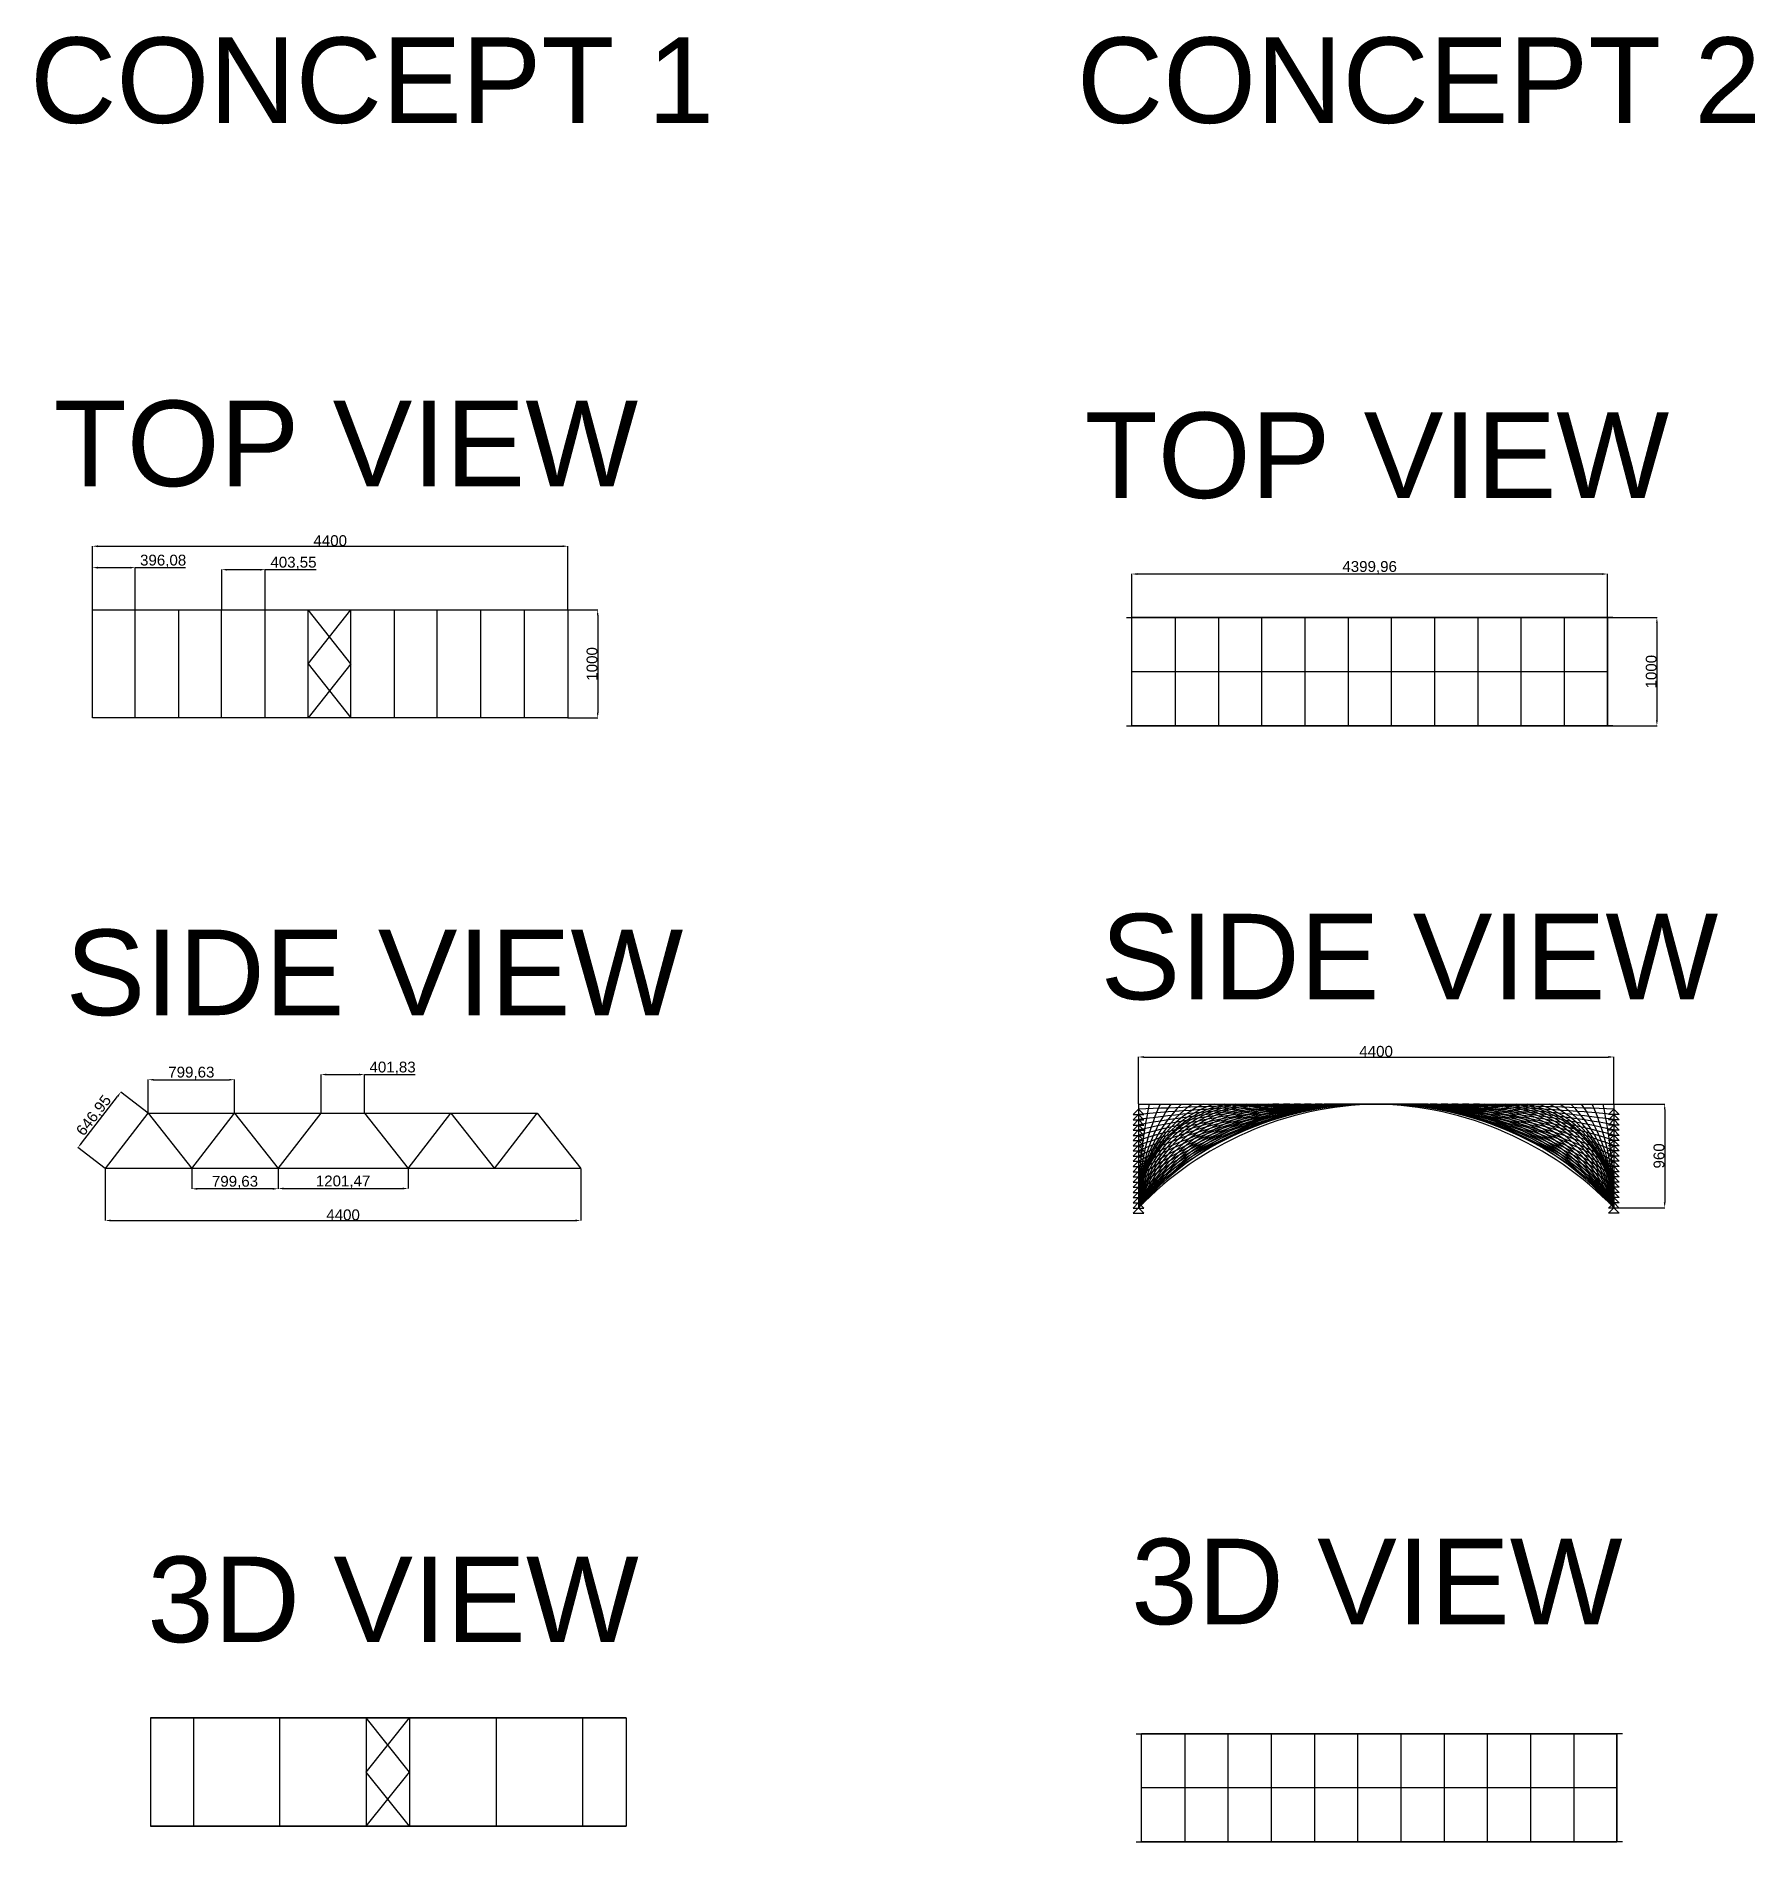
# Model space of a CAD drawing. Header units: metres. Extents: x 8981 to 24885, y 4920 to 21627.
import ezdxf

# ---------------------------------------------------------------- set-up
doc = ezdxf.new("R2010")
doc.units = ezdxf.units.M
for name, color, linetype in [('beam', 5, 'Continuous'), ('deck', 1, 'Continuous'), ('dimensions', 46, 'Continuous')]:
    doc.layers.add(name, color=color, linetype=linetype)
doc.styles.get("Standard").update_dxf_attribs({"font": 'arial.ttf'})
doc.dimstyles.new('ISO-25', dxfattribs={"dimtxt": 100, "dimasz": 50, "dimexe": 1.25, "dimexo": 0.625, "dimtad": 1, "dimtxsty": 'Standard', "dimcen": 2.5, "dimadec": 0, "dimazin": 0, "dimtfac": 1, "dimtmove": 0, "dimatfit": 3, "dimfxl": 1, "dimarcsym": 0})

msp = doc.modelspace()

# ---------------------------------------------------------------- texts
for s, p in [('CONCEPT 1', (8924.426, 20823.705)), ('CONCEPT 2', (18610.754, 20823.705)), ('TOP VIEW', (9143.74, 17463.41)), ('TOP VIEW', (18683.859, 17353.836)), ('SIDE VIEW', (9253.396, 12569.069)), ('SIDE VIEW', (18830.068, 12715.168)), (' 3D VIEW', (18805.797, 6933.795)), (' 3D VIEW', (9702.077, 6768.664))]:
    msp.add_text(s, height=791.7734).set_placement(p)

# ---------------------------------------------------------------- blocks, each defined once
blk = doc.blocks.new('*D1')
at = {"layer": 'Defpoints', "color": 0, "transparency": 16777216}
for p in [(9621, 11150), (14021, 11150), (14021, 10669)]:
    blk.add_point(p, dxfattribs=at)
at = {"layer": 'dimensions', "color": 0, "lineweight": -2, "transparency": 16777216}
for p, q in [((9621, 11149), (9621, 10668)), ((14021, 11149), (14021, 10668)), ((9671, 10669), (13971, 10669))]:
    blk.add_line(p, q, dxfattribs=at)
at = {"layer": 'dimensions', "color": 0, "transparency": 16777216}
for points in [[(9671, 10678), (9671, 10661), (9621, 10669)], [(13971, 10678), (13971, 10661), (14021, 10669)]]:
    blk.add_solid(points, dxfattribs=at)
at = {"layer": 'dimensions', "color": 0, "transparency": 16777216, "insert": (11821, 10721), "char_height": 100, "attachment_point": 5}
blk.add_mtext('4400', dxfattribs=at)
blk = doc.blocks.new('*D2')
at = {"layer": 'Defpoints', "color": 0, "transparency": 16777216}
for p in [(9765, 11857), (10017, 11662), (9621, 11150)]:
    blk.add_point(p, dxfattribs=at)
at = {"layer": 'dimensions', "color": 0, "lineweight": -2, "transparency": 16777216}
for p, q in [((9400, 11385), (9735, 11817)), ((10017, 11662), (9764, 11858)), ((9621, 11150), (9368, 11346))]:
    blk.add_line(p, q, dxfattribs=at)
at = {"layer": 'dimensions', "color": 0, "transparency": 16777216}
for points in [[(9728, 11822), (9741, 11812), (9765, 11857)], [(9393, 11390), (9407, 11380), (9369, 11345)]]:
    blk.add_solid(points, dxfattribs=at)
at = {"layer": 'dimensions', "color": 0, "transparency": 16777216, "insert": (9519, 11638), "char_height": 100, "attachment_point": 5, "rotation": 52.2494}
blk.add_mtext('646,95', dxfattribs=at)
blk = doc.blocks.new('*D3')
at = {"layer": 'Defpoints', "color": 0, "transparency": 16777216}
for p in [(10817, 11972), (10017, 11662), (10817, 11662)]:
    blk.add_point(p, dxfattribs=at)
at = {"layer": 'dimensions', "color": 0, "lineweight": -2, "transparency": 16777216}
for p, q in [((10017, 11662), (10017, 11973)), ((10067, 11972), (10767, 11972)), ((10817, 11662), (10817, 11973))]:
    blk.add_line(p, q, dxfattribs=at)
at = {"layer": 'dimensions', "color": 0, "transparency": 16777216}
for points in [[(10067, 11980), (10067, 11964), (10017, 11972)], [(10767, 11980), (10767, 11964), (10817, 11972)]]:
    blk.add_solid(points, dxfattribs=at)
at = {"layer": 'dimensions', "color": 0, "transparency": 16777216, "insert": (10417, 12033), "char_height": 100, "attachment_point": 5}
blk.add_mtext('799,63', dxfattribs=at)
blk = doc.blocks.new('*D4')
at = {"layer": 'Defpoints', "color": 0, "transparency": 16777216}
for p in [(12019, 12020), (11617, 11662), (12019, 11662)]:
    blk.add_point(p, dxfattribs=at)
at = {"layer": 'dimensions', "color": 0, "lineweight": -2, "transparency": 16777216}
for p, q in [((11617, 11662), (11617, 12021)), ((11667, 12020), (11969, 12020)), ((12019, 11662), (12019, 12021)), ((12019, 12020), (12489, 12020))]:
    blk.add_line(p, q, dxfattribs=at)
at = {"layer": 'dimensions', "color": 0, "transparency": 16777216}
for points in [[(11667, 12028), (11667, 12011), (11617, 12020)], [(11969, 12028), (11969, 12011), (12019, 12020)]]:
    blk.add_solid(points, dxfattribs=at)
at = {"layer": 'dimensions', "color": 0, "transparency": 16777216, "insert": (12279, 12080), "char_height": 100, "attachment_point": 5}
blk.add_mtext('401,83', dxfattribs=at)
blk = doc.blocks.new('*D5')
at = {"layer": 'Defpoints', "color": 0, "transparency": 16777216}
for p in [(11221, 11150), (12422, 11150), (12422, 10965)]:
    blk.add_point(p, dxfattribs=at)
at = {"layer": 'dimensions', "color": 0, "lineweight": -2, "transparency": 16777216}
for p, q in [((11221, 11149), (11221, 10964)), ((12422, 11149), (12422, 10964)), ((11271, 10965), (12372, 10965))]:
    blk.add_line(p, q, dxfattribs=at)
at = {"layer": 'dimensions', "color": 0, "transparency": 16777216}
for points in [[(11271, 10974), (11271, 10957), (11221, 10965)], [(12372, 10974), (12372, 10957), (12422, 10965)]]:
    blk.add_solid(points, dxfattribs=at)
at = {"layer": 'dimensions', "color": 0, "transparency": 16777216, "insert": (11821, 11026), "char_height": 100, "attachment_point": 5}
blk.add_mtext('1201,47', dxfattribs=at)
blk = doc.blocks.new('*D6')
at = {"layer": 'Defpoints', "color": 0, "transparency": 16777216}
for p in [(10421, 11150), (11221, 11150), (10421, 10963)]:
    blk.add_point(p, dxfattribs=at)
at = {"layer": 'dimensions', "color": 0, "lineweight": -2, "transparency": 16777216}
for p, q in [((10421, 11149), (10421, 10962)), ((11221, 11149), (11221, 10962)), ((11171, 10963), (10471, 10963))]:
    blk.add_line(p, q, dxfattribs=at)
at = {"layer": 'dimensions', "color": 0, "transparency": 16777216}
for points in [[(10471, 10971), (10471, 10954), (10421, 10963)], [(11171, 10971), (11171, 10954), (11221, 10963)]]:
    blk.add_solid(points, dxfattribs=at)
at = {"layer": 'dimensions', "color": 0, "transparency": 16777216, "insert": (10821, 11023), "char_height": 100, "attachment_point": 5}
blk.add_mtext('799,63', dxfattribs=at)
blk = doc.blocks.new('*D7')
at = {"layer": 'Defpoints', "color": 0, "transparency": 16777216}
for p in [(23580, 12182), (19180, 11747), (23580, 11747)]:
    blk.add_point(p, dxfattribs=at)
at = {"layer": 'dimensions', "color": 0, "lineweight": -2, "transparency": 16777216}
for p, q in [((19180, 11748), (19180, 12184)), ((19230, 12182), (23530, 12182)), ((23580, 11748), (23580, 12184))]:
    blk.add_line(p, q, dxfattribs=at)
at = {"layer": 'dimensions', "color": 0, "transparency": 16777216}
for points in [[(19230, 12191), (19230, 12174), (19180, 12182)], [(23530, 12191), (23530, 12174), (23580, 12182)]]:
    blk.add_solid(points, dxfattribs=at)
at = {"layer": 'dimensions', "color": 0, "transparency": 16777216, "insert": (21380, 12234), "char_height": 100, "attachment_point": 5}
blk.add_mtext('4400', dxfattribs=at)
blk = doc.blocks.new('*D8')
at = {"layer": 'Defpoints', "color": 0, "transparency": 16777216}
for p in [(23580, 11747), (23580, 10787), (24050, 10787)]:
    blk.add_point(p, dxfattribs=at)
at = {"layer": 'dimensions', "color": 0, "lineweight": -2, "transparency": 16777216}
for p, q in [((23581, 11747), (24051, 11747)), ((24050, 11697), (24050, 10837)), ((23581, 10787), (24051, 10787))]:
    blk.add_line(p, q, dxfattribs=at)
at = {"layer": 'dimensions', "color": 0, "transparency": 16777216}
for points in [[(24042, 11697), (24058, 11697), (24050, 11747)], [(24042, 10837), (24058, 10837), (24050, 10787)]]:
    blk.add_solid(points, dxfattribs=at)
at = {"layer": 'dimensions', "color": 0, "transparency": 16777216, "insert": (23998, 11267), "char_height": 100, "attachment_point": 5, "rotation": 90}
blk.add_mtext('960', dxfattribs=at)
blk = doc.blocks.new('*D9')
at = {"layer": 'Defpoints', "color": 0, "transparency": 16777216}
for p in [(13902, 16319), (13902, 15319), (14177, 15319)]:
    blk.add_point(p, dxfattribs=at)
at = {"layer": 'dimensions', "color": 0, "lineweight": -2, "transparency": 16777216}
for p, q in [((13902, 16319), (14178, 16319)), ((14177, 16269), (14177, 15369)), ((13902, 15319), (14178, 15319))]:
    blk.add_line(p, q, dxfattribs=at)
at = {"layer": 'dimensions', "color": 0, "transparency": 16777216}
for points in [[(14169, 16269), (14185, 16269), (14177, 16319)], [(14169, 15369), (14185, 15369), (14177, 15319)]]:
    blk.add_solid(points, dxfattribs=at)
at = {"layer": 'dimensions', "color": 0, "transparency": 16777216, "insert": (14125, 15819), "char_height": 100, "attachment_point": 5, "rotation": 90}
blk.add_mtext('1000', dxfattribs=at)
blk = doc.blocks.new('*D10')
at = {"layer": 'Defpoints', "color": 0, "transparency": 16777216}
for p in [(13902, 16908), (9502, 16319), (13902, 16319)]:
    blk.add_point(p, dxfattribs=at)
at = {"layer": 'dimensions', "color": 0, "lineweight": -2, "transparency": 16777216}
for p, q in [((9502, 16320), (9502, 16909)), ((9552, 16908), (13852, 16908)), ((13902, 16320), (13902, 16909))]:
    blk.add_line(p, q, dxfattribs=at)
at = {"layer": 'dimensions', "color": 0, "transparency": 16777216}
for points in [[(9552, 16916), (9552, 16899), (9502, 16908)], [(13852, 16916), (13852, 16899), (13902, 16908)]]:
    blk.add_solid(points, dxfattribs=at)
at = {"layer": 'dimensions', "color": 0, "transparency": 16777216, "insert": (11702, 16959), "char_height": 100, "attachment_point": 5}
blk.add_mtext('4400', dxfattribs=at)
blk = doc.blocks.new('*D11')
at = {"layer": 'Defpoints', "color": 0, "transparency": 16777216}
for p in [(9898, 16710), (9502, 16319), (9898, 16319)]:
    blk.add_point(p, dxfattribs=at)
at = {"layer": 'dimensions', "color": 0, "lineweight": -2, "transparency": 16777216}
for p, q in [((9502, 16320), (9502, 16711)), ((9552, 16710), (9848, 16710)), ((9898, 16320), (9898, 16711)), ((9898, 16710), (10364, 16710))]:
    blk.add_line(p, q, dxfattribs=at)
at = {"layer": 'dimensions', "color": 0, "transparency": 16777216}
for points in [[(9552, 16718), (9552, 16701), (9502, 16710)], [(9848, 16718), (9848, 16701), (9898, 16710)]]:
    blk.add_solid(points, dxfattribs=at)
at = {"layer": 'dimensions', "color": 0, "transparency": 16777216, "insert": (10156, 16770), "char_height": 100, "attachment_point": 5}
blk.add_mtext('396,08', dxfattribs=at)
blk = doc.blocks.new('*D12')
at = {"layer": 'Defpoints', "color": 0, "transparency": 16777216}
for p in [(11101, 16691), (10698, 16319), (11101, 16319)]:
    blk.add_point(p, dxfattribs=at)
at = {"layer": 'dimensions', "color": 0, "lineweight": -2, "transparency": 16777216}
for p, q in [((10698, 16320), (10698, 16692)), ((10748, 16691), (11051, 16691)), ((11101, 16320), (11101, 16692)), ((11101, 16691), (11572, 16691))]:
    blk.add_line(p, q, dxfattribs=at)
at = {"layer": 'dimensions', "color": 0, "transparency": 16777216}
for points in [[(10748, 16699), (10748, 16682), (10698, 16691)], [(11051, 16699), (11051, 16682), (11101, 16691)]]:
    blk.add_solid(points, dxfattribs=at)
at = {"layer": 'dimensions', "color": 0, "transparency": 16777216, "insert": (11362, 16751), "char_height": 100, "attachment_point": 5}
blk.add_mtext('403,55', dxfattribs=at)
blk = doc.blocks.new('*D17')
at = {"layer": 'Defpoints', "color": 0, "transparency": 16777216}
for p in [(23520, 16651), (19120, 16247, 1010), (23520, 16247, 1010)]:
    blk.add_point(p, dxfattribs=at)
at = {"layer": 'dimensions', "color": 0, "lineweight": -2, "transparency": 16777216}
for p, q in [((19120, 16248), (19120, 16652)), ((19170, 16651), (23470, 16651)), ((23520, 16248), (23520, 16652))]:
    blk.add_line(p, q, dxfattribs=at)
at = {"layer": 'dimensions', "color": 0, "transparency": 16777216}
for points in [[(19170, 16659), (19170, 16642), (19120, 16651)], [(23470, 16659), (23470, 16642), (23520, 16651)]]:
    blk.add_solid(points, dxfattribs=at)
at = {"layer": 'dimensions', "color": 0, "transparency": 16777216, "insert": (21320, 16711), "char_height": 100, "attachment_point": 5}
blk.add_mtext('4399,96', dxfattribs=at)
blk = doc.blocks.new('*D18')
at = {"layer": 'Defpoints', "color": 0, "transparency": 16777216}
for p in [(23520, 16247, 1010), (23520, 15247, 1010), (23978, 15247)]:
    blk.add_point(p, dxfattribs=at)
at = {"layer": 'dimensions', "color": 0, "lineweight": -2, "transparency": 16777216}
for p, q in [((23521, 16247), (23979, 16247)), ((23978, 16197), (23978, 15297)), ((23521, 15247), (23979, 15247))]:
    blk.add_line(p, q, dxfattribs=at)
at = {"layer": 'dimensions', "color": 0, "transparency": 16777216}
for points in [[(23970, 16197), (23986, 16197), (23978, 16247)], [(23970, 15297), (23986, 15297), (23978, 15247)]]:
    blk.add_solid(points, dxfattribs=at)
at = {"layer": 'dimensions', "color": 0, "transparency": 16777216, "insert": (23926, 15747), "char_height": 100, "attachment_point": 5, "rotation": 90}
blk.add_mtext('1000', dxfattribs=at)

# ---------------------------------------------------------------- dimensions: what is measured, and where the dimension line sits
at = {"layer": 'dimensions'}
for base, p1, p2, picture, middle in [((13901.804, 16907.512), (9501.804, 16319.33), (13901.804, 16319.33), '*D10', (11701.804, 16959.194)), ((9897.884, 16709.608), (9501.804, 16319.33), (9897.884, 16319.33), '*D11', (10156.149, 16770.328)), ((11101.071, 16690.512), (10697.517, 16319.33), (11101.071, 16319.33), '*D12', (11361.655, 16751.233)), ((23520.176, 16650.752, -1010), (19120.215, 16246.992), (23520.176, 16246.992), '*D17', (21320.195, 16711.473, -1010)), ((23580.381, 12182.329), (19180.381, 11746.898), (23580.381, 11746.898), '*D7', (21380.381, 12234.011)), ((10817.105, 11971.834), (10017.471, 11661.61), (10817.105, 11661.61), '*D3', (10417.288, 12032.554)), ((12018.57, 12019.617), (11616.739, 11661.61), (12018.57, 11661.61), '*D4', (12278.779, 12080.338)), ((14021.391, 10669.188), (9621.391, 11150.077), (14021.391, 11150.077), '*D1', (11821.391, 10720.87)), ((10421.025, 10962.769), (11220.659, 11150.077), (10421.025, 11150.077), '*D6', (10820.842, 11023.49)), ((12422.1236, 10965.38085), (11220.65859, 11150.07732), (12422.1236, 11150.07732), '*D5', (11821.3911, 11026.10135))]:
    dim = msp.add_linear_dim(base=base, p1=p1, p2=p2, dimstyle='ISO-25', dxfattribs=at)
    dim.commit()
    dim.dimension.update_dxf_attribs({"geometry": picture, "text_midpoint": middle})
for base, p1, p2, picture, middle in [((14176.902, 15319.33), (13901.804, 16319.33), (13901.804, 15319.33), '*D9', (14125.22, 15819.33)), ((23978.047, 15246.992, -1010), (23520.215, 16246.992), (23520.215, 15246.992), '*D18', (23926.365, 15746.992, -1010)), ((24050.146, 10786.898), (23580.381, 11746.898), (23580.381, 10786.898), '*D8', (23998.463, 11266.898))]:
    dim = msp.add_linear_dim(base=base, p1=p1, p2=p2, angle=90, dimstyle='ISO-25', dxfattribs=at)
    dim.commit()
    dim.dimension.update_dxf_attribs({"geometry": picture, "text_midpoint": middle})
dim = msp.add_aligned_dim(p1=(9621.391, 11150.077), p2=(10017.471, 11661.61), distance=318.802, dimstyle='ISO-25', dxfattribs=at)
dim.commit()
dim.dimension.update_dxf_attribs({"geometry": '*D2', "text_midpoint": (9519.35, 11638.197)})

# ---------------------------------------------------------------- linework, layer by layer
for p, q in [((9501.804, 15319.33), (9501.804, 16319.33)), ((9501.804, 15319.33), (9501.804, 16319.33)), ((9897.884, 15319.33), (9897.884, 16319.33)), ((10301.437, 15319.33), (10301.437, 16319.33)), ((10697.517, 15319.33), (10697.517, 16319.33)), ((11101.071, 15319.33), (11101.071, 16319.33)), ((11497.151, 15319.33), (11497.151, 16319.33)), ((11497.151, 15819.33), (11893.231, 16319.33)), ((11893.231, 15819.33), (11497.151, 16319.33)), ((12296.785, 15319.33), (12296.785, 16319.33)), ((12692.865, 15319.33), (12692.865, 16319.33)), ((13096.419, 15319.33), (13096.419, 16319.33)), ((13498.25, 15319.33), (13498.25, 16319.33)), ((13901.804, 16319.33), (13901.804, 15319.33)), ((23520.215, 15246.992), (23520.215, 16246.992)), ((11497.151, 15819.33), (11893.231, 15319.33)), ((11893.231, 15819.33), (11497.151, 15319.33)), ((19130.381, 11648.898), (19180.381, 11698.898)), ((19180.381, 11746.898), (19180.381, 10786.898)), ((19230.381, 11648.898), (19180.381, 11698.898)), ((23530.381, 11648.898), (23580.381, 11698.898)), ((23580.381, 11746.898), (23580.381, 10786.898)), ((23580.381, 11746.898), (23580.381, 10786.898)), ((23630.381, 11648.898), (23580.381, 11698.898)), ((9621.391, 11150.077), (10017.471, 11661.61)), ((10017.471, 11661.61), (10421.025, 11150.077)), ((10421.025, 11150.077), (10817.105, 11661.61)), ((10817.105, 11661.61), (11220.659, 11150.077)), ((11220.659, 11150.077), (11616.739, 11661.61)), ((12018.57, 11661.61), (12422.124, 11150.077)), ((12422.124, 11150.077), (12818.204, 11661.61)), ((12818.204, 11661.61), (13221.757, 11150.077)), ((13221.757, 11150.077), (13617.838, 11661.61)), ((13617.838, 11661.61), (14021.391, 11150.077)), ((19130.381, 11600.898), (19180.381, 11650.898)), ((19130.381, 11648.898), (19230.381, 11648.898)), ((19130.381, 11552.898), (19180.381, 11602.898)), ((19130.381, 11600.898), (19230.381, 11600.898)), ((19130.381, 11504.898), (19180.381, 11554.898)), ((19130.381, 11552.898), (19230.381, 11552.898)), ((19230.381, 11600.898), (19180.381, 11650.898)), ((19230.381, 11552.898), (19180.381, 11602.898)), ((19230.381, 11504.898), (19180.381, 11554.898)), ((23530.381, 11600.898), (23580.381, 11650.898)), ((23630.381, 11648.898), (23530.381, 11648.898)), ((23530.381, 11552.898), (23580.381, 11602.898)), ((23630.381, 11600.898), (23530.381, 11600.898)), ((23530.381, 11504.898), (23580.381, 11554.898)), ((23630.381, 11552.898), (23530.381, 11552.898)), ((23630.381, 11600.898), (23580.381, 11650.898)), ((23630.381, 11552.898), (23580.381, 11602.898)), ((23630.381, 11504.898), (23580.381, 11554.898)), ((19130.381, 11456.898), (19180.381, 11506.898)), ((19130.381, 11456.898), (19180.381, 11506.898)), ((19130.381, 11504.898), (19230.381, 11504.898)), ((19130.381, 11408.898), (19180.381, 11458.898)), ((19130.381, 11456.898), (19230.381, 11456.898)), ((19130.381, 11456.898), (19230.381, 11456.898)), ((19130.381, 11360.898), (19180.381, 11410.898)), ((19130.381, 11408.898), (19230.381, 11408.898)), ((19130.381, 11312.898), (19180.381, 11362.898)), ((19130.381, 11360.898), (19230.381, 11360.898)), ((19230.381, 11456.898), (19180.381, 11506.898)), ((19230.381, 11456.898), (19180.381, 11506.898)), ((19230.381, 11408.898), (19180.381, 11458.898)), ((19230.381, 11360.898), (19180.381, 11410.898)), ((19230.381, 11312.898), (19180.381, 11362.898)), ((23530.381, 11456.898), (23580.381, 11506.898)), ((23530.381, 11456.898), (23580.381, 11506.898)), ((23630.381, 11504.898), (23530.381, 11504.898)), ((23530.381, 11408.898), (23580.381, 11458.898)), ((23630.381, 11456.898), (23530.381, 11456.898)), ((23630.381, 11456.898), (23530.381, 11456.898)), ((23530.381, 11360.898), (23580.381, 11410.898)), ((23630.381, 11408.898), (23530.381, 11408.898)), ((23530.381, 11312.898), (23580.381, 11362.898)), ((23630.381, 11360.898), (23530.381, 11360.898)), ((23630.381, 11456.898), (23580.381, 11506.898)), ((23630.381, 11456.898), (23580.381, 11506.898)), ((23630.381, 11408.898), (23580.381, 11458.898)), ((23630.381, 11360.898), (23580.381, 11410.898)), ((23630.381, 11312.898), (23580.381, 11362.898)), ((19130.381, 11264.898), (19180.381, 11314.898)), ((19130.381, 11312.898), (19230.381, 11312.898)), ((19130.381, 11216.898), (19180.381, 11266.898)), ((19130.381, 11216.898), (19180.381, 11266.898)), ((19130.381, 11264.898), (19230.381, 11264.898)), ((19130.381, 11168.898), (19180.381, 11218.898)), ((19130.381, 11216.898), (19230.381, 11216.898)), ((19130.381, 11216.898), (19230.381, 11216.898)), ((19230.381, 11264.898), (19180.381, 11314.898)), ((19230.381, 11216.898), (19180.381, 11266.898)), ((19230.381, 11216.898), (19180.381, 11266.898)), ((19230.381, 11168.898), (19180.381, 11218.898)), ((23530.381, 11264.898), (23580.381, 11314.898)), ((23630.381, 11312.898), (23530.381, 11312.898)), ((23530.381, 11216.898), (23580.381, 11266.898)), ((23530.381, 11216.898), (23580.381, 11266.898)), ((23630.381, 11264.898), (23530.381, 11264.898)), ((23530.381, 11168.898), (23580.381, 11218.898)), ((23630.381, 11216.898), (23530.381, 11216.898)), ((23630.381, 11216.898), (23530.381, 11216.898)), ((23630.381, 11264.898), (23580.381, 11314.898)), ((23630.381, 11216.898), (23580.381, 11266.898)), ((23630.381, 11216.898), (23580.381, 11266.898)), ((23630.381, 11168.898), (23580.381, 11218.898)), ((19130.381, 11120.898), (19180.381, 11170.898)), ((19130.381, 11168.898), (19230.381, 11168.898)), ((19130.381, 11072.898), (19180.381, 11122.898)), ((19130.381, 11120.898), (19230.381, 11120.898)), ((19130.381, 11024.898), (19180.381, 11074.898)), ((19130.381, 11072.898), (19230.381, 11072.898)), ((19130.381, 10976.898), (19180.381, 11026.898)), ((19130.381, 10976.898), (19180.381, 11026.898)), ((19230.381, 11120.898), (19180.381, 11170.898)), ((19230.381, 11072.898), (19180.381, 11122.898)), ((19230.381, 11024.898), (19180.381, 11074.898)), ((19230.381, 10976.898), (19180.381, 11026.898)), ((19230.381, 10976.898), (19180.381, 11026.898)), ((23530.381, 11120.898), (23580.381, 11170.898)), ((23630.381, 11168.898), (23530.381, 11168.898)), ((23530.381, 11072.898), (23580.381, 11122.898)), ((23630.381, 11120.898), (23530.381, 11120.898)), ((23530.381, 11024.898), (23580.381, 11074.898)), ((23630.381, 11072.898), (23530.381, 11072.898)), ((23530.381, 10976.898), (23580.381, 11026.898)), ((23530.381, 10976.898), (23580.381, 11026.898)), ((23630.381, 11120.898), (23580.381, 11170.898)), ((23630.381, 11072.898), (23580.381, 11122.898)), ((23630.381, 11024.898), (23580.381, 11074.898)), ((23630.381, 10976.898), (23580.381, 11026.898)), ((23630.381, 10976.898), (23580.381, 11026.898)), ((19130.381, 11024.898), (19230.381, 11024.898)), ((19130.381, 10928.898), (19180.381, 10978.898)), ((19130.381, 10976.898), (19230.381, 10976.898)), ((19130.381, 10976.898), (19230.381, 10976.898)), ((19130.381, 10880.898), (19180.381, 10930.898)), ((19130.381, 10928.898), (19230.381, 10928.898)), ((19130.381, 10832.898), (19180.381, 10882.898)), ((19130.381, 10880.898), (19230.381, 10880.898)), ((19230.381, 10928.898), (19180.381, 10978.898)), ((19230.381, 10880.898), (19180.381, 10930.898)), ((19230.381, 10832.898), (19180.381, 10882.898)), ((23630.381, 11024.898), (23530.381, 11024.898)), ((23530.381, 10928.898), (23580.381, 10978.898)), ((23630.381, 10976.898), (23530.381, 10976.898)), ((23630.381, 10976.898), (23530.381, 10976.898)), ((23530.381, 10880.898), (23580.381, 10930.898)), ((23630.381, 10928.898), (23530.381, 10928.898)), ((23530.381, 10832.898), (23580.381, 10882.898)), ((23630.381, 10880.898), (23530.381, 10880.898)), ((23630.381, 10928.898), (23580.381, 10978.898)), ((23630.381, 10880.898), (23580.381, 10930.898)), ((23630.381, 10832.898), (23580.381, 10882.898)), ((19130.381, 10784.898), (19180.381, 10834.898)), ((19130.381, 10832.898), (19230.381, 10832.898)), ((19130.381, 10736.898), (19180.381, 10786.898)), ((19130.381, 10784.898), (19230.381, 10784.898)), ((19130.381, 10736.898), (19230.381, 10736.898)), ((19230.381, 10784.898), (19180.381, 10834.898)), ((19230.381, 10736.898), (19180.381, 10786.898)), ((23530.381, 10784.898), (23580.381, 10834.898)), ((23630.381, 10832.898), (23530.381, 10832.898)), ((23530.381, 10736.898), (23580.381, 10786.898)), ((23630.381, 10784.898), (23530.381, 10784.898)), ((23630.381, 10736.898), (23530.381, 10736.898)), ((23630.381, 10784.898), (23580.381, 10834.898)), ((23630.381, 10736.898), (23580.381, 10786.898)), ((23608.462, 4920.455, 1010), (23608.462, 5920.455, 1010))]:
    msp.add_line(p, q)
at = {"color": 5}
for p, q in [((11497.151, 15319.33), (11497.151, 16319.33)), ((11893.231, 15319.33), (11893.231, 16319.33)), ((11893.231, 15319.33), (11893.231, 15819.33))]:
    msp.add_line(p, q, dxfattribs=at)
at = {"extrusion": (0, -1, -2.22045e-16)}
for p, q in [((19070.215, 16246.992, -1010), (19170.215, 16246.992, -1010)), ((19070.215, 16246.992, -1010), (19120.215, 16246.992, -960)), ((19070.215, 16246.992, -962), (19170.215, 16246.992, -962)), ((19070.215, 16246.992, -962), (19120.215, 16246.992, -912)), ((19070.215, 16246.992, -914), (19170.215, 16246.992, -914)), ((19070.215, 16246.992, -914), (19120.215, 16246.992, -864)), ((19070.215, 16246.992, -866), (19170.215, 16246.992, -866)), ((19070.215, 16246.992, -866), (19120.215, 16246.992, -816)), ((19070.215, 16246.992, -818), (19170.215, 16246.992, -818)), ((19070.215, 16246.992, -818), (19120.215, 16246.992, -768)), ((19070.215, 16246.992, -770), (19170.215, 16246.992, -770)), ((19070.215, 16246.992, -770), (19120.215, 16246.992, -720)), ((19070.215, 16246.992, -770), (19170.215, 16246.992, -770)), ((19070.215, 16246.992, -770), (19120.215, 16246.992, -720)), ((19070.215, 16246.992, -722), (19170.215, 16246.992, -722)), ((19070.215, 16246.992, -722), (19120.215, 16246.992, -672)), ((19070.215, 16246.992, -674), (19170.215, 16246.992, -674)), ((19070.215, 16246.992, -674), (19120.215, 16246.992, -624)), ((19070.215, 16246.992, -626), (19170.215, 16246.992, -626)), ((19070.215, 16246.992, -626), (19120.215, 16246.992, -576)), ((19070.215, 16246.992, -578), (19170.215, 16246.992, -578)), ((19070.215, 16246.992, -578), (19120.215, 16246.992, -528)), ((19070.215, 16246.992, -530), (19170.215, 16246.992, -530)), ((19070.215, 16246.992, -530), (19120.215, 16246.992, -480)), ((19070.215, 16246.992, -530), (19170.215, 16246.992, -530)), ((19070.215, 16246.992, -530), (19120.215, 16246.992, -480)), ((19070.215, 16246.992, -482), (19170.215, 16246.992, -482)), ((19070.215, 16246.992, -482), (19120.215, 16246.992, -432)), ((19070.215, 16246.992, -434), (19170.215, 16246.992, -434)), ((19070.215, 16246.992, -434), (19120.215, 16246.992, -384)), ((19070.215, 16246.992, -386), (19170.215, 16246.992, -386)), ((19070.215, 16246.992, -386), (19120.215, 16246.992, -336)), ((19070.215, 16246.992, -338), (19170.215, 16246.992, -338)), ((19070.215, 16246.992, -338), (19120.215, 16246.992, -288)), ((19070.215, 16246.992, -290), (19170.215, 16246.992, -290)), ((19070.215, 16246.992, -290), (19120.215, 16246.992, -240)), ((19070.215, 16246.992, -290), (19170.215, 16246.992, -290)), ((19070.215, 16246.992, -290), (19120.215, 16246.992, -240)), ((19070.215, 16246.992, -242), (19170.215, 16246.992, -242)), ((19070.215, 16246.992, -242), (19120.215, 16246.992, -192)), ((19070.215, 16246.992, -194), (19170.215, 16246.992, -194)), ((19070.215, 16246.992, -194), (19120.215, 16246.992, -144)), ((19070.215, 16246.992, -146), (19170.215, 16246.992, -146)), ((19070.215, 16246.992, -146), (19120.215, 16246.992, -96)), ((19070.215, 16246.992, -98), (19170.215, 16246.992, -98)), ((19070.215, 16246.992, -98), (19120.215, 16246.992, -48)), ((19120.215, 16246.992), (19120.215, 16246.992, -960)), ((19170.215, 16246.992, -1010), (19120.215, 16246.992, -960)), ((19170.215, 16246.992, -962), (19120.215, 16246.992, -912)), ((19170.215, 16246.992, -914), (19120.215, 16246.992, -864)), ((19170.215, 16246.992, -866), (19120.215, 16246.992, -816)), ((19170.215, 16246.992, -818), (19120.215, 16246.992, -768)), ((19170.215, 16246.992, -770), (19120.215, 16246.992, -720)), ((19170.215, 16246.992, -770), (19120.215, 16246.992, -720)), ((19170.215, 16246.992, -722), (19120.215, 16246.992, -672)), ((19170.215, 16246.992, -674), (19120.215, 16246.992, -624)), ((19170.215, 16246.992, -626), (19120.215, 16246.992, -576)), ((19170.215, 16246.992, -578), (19120.215, 16246.992, -528)), ((19170.215, 16246.992, -530), (19120.215, 16246.992, -480)), ((19170.215, 16246.992, -530), (19120.215, 16246.992, -480)), ((19170.215, 16246.992, -482), (19120.215, 16246.992, -432)), ((19170.215, 16246.992, -434), (19120.215, 16246.992, -384)), ((19170.215, 16246.992, -386), (19120.215, 16246.992, -336)), ((19170.215, 16246.992, -338), (19120.215, 16246.992, -288)), ((19170.215, 16246.992, -290), (19120.215, 16246.992, -240)), ((19170.215, 16246.992, -290), (19120.215, 16246.992, -240)), ((19170.215, 16246.992, -242), (19120.215, 16246.992, -192)), ((19170.215, 16246.992, -194), (19120.215, 16246.992, -144)), ((19170.215, 16246.992, -146), (19120.215, 16246.992, -96)), ((19170.215, 16246.992, -98), (19120.215, 16246.992, -48)), ((23570.215, 16246.992, -1010), (23470.215, 16246.992, -1010)), ((23470.215, 16246.992, -1010), (23520.215, 16246.992, -960)), ((23570.215, 16246.992, -962), (23470.215, 16246.992, -962)), ((23470.215, 16246.992, -962), (23520.215, 16246.992, -912)), ((23570.215, 16246.992, -914), (23470.215, 16246.992, -914)), ((23470.215, 16246.992, -914), (23520.215, 16246.992, -864)), ((23570.215, 16246.992, -866), (23470.215, 16246.992, -866)), ((23470.215, 16246.992, -866), (23520.215, 16246.992, -816)), ((23570.215, 16246.992, -818), (23470.215, 16246.992, -818)), ((23470.215, 16246.992, -818), (23520.215, 16246.992, -768)), ((23570.215, 16246.992, -770), (23470.215, 16246.992, -770)), ((23470.215, 16246.992, -770), (23520.215, 16246.992, -720)), ((23570.215, 16246.992, -770), (23470.215, 16246.992, -770)), ((23470.215, 16246.992, -770), (23520.215, 16246.992, -720)), ((23570.215, 16246.992, -722), (23470.215, 16246.992, -722)), ((23470.215, 16246.992, -722), (23520.215, 16246.992, -672)), ((23570.215, 16246.992, -674), (23470.215, 16246.992, -674)), ((23470.215, 16246.992, -674), (23520.215, 16246.992, -624)), ((23570.215, 16246.992, -626), (23470.215, 16246.992, -626)), ((23470.215, 16246.992, -626), (23520.215, 16246.992, -576)), ((23570.215, 16246.992, -578), (23470.215, 16246.992, -578)), ((23470.215, 16246.992, -578), (23520.215, 16246.992, -528)), ((23570.215, 16246.992, -530), (23470.215, 16246.992, -530)), ((23470.215, 16246.992, -530), (23520.215, 16246.992, -480)), ((23570.215, 16246.992, -530), (23470.215, 16246.992, -530)), ((23470.215, 16246.992, -530), (23520.215, 16246.992, -480)), ((23570.215, 16246.992, -482), (23470.215, 16246.992, -482)), ((23470.215, 16246.992, -482), (23520.215, 16246.992, -432)), ((23570.215, 16246.992, -434), (23470.215, 16246.992, -434)), ((23470.215, 16246.992, -434), (23520.215, 16246.992, -384)), ((23570.215, 16246.992, -386), (23470.215, 16246.992, -386)), ((23470.215, 16246.992, -386), (23520.215, 16246.992, -336)), ((23570.215, 16246.992, -338), (23470.215, 16246.992, -338)), ((23470.215, 16246.992, -338), (23520.215, 16246.992, -288)), ((23570.215, 16246.992, -290), (23470.215, 16246.992, -290)), ((23470.215, 16246.992, -290), (23520.215, 16246.992, -240)), ((23570.215, 16246.992, -290), (23470.215, 16246.992, -290)), ((23470.215, 16246.992, -290), (23520.215, 16246.992, -240)), ((23570.215, 16246.992, -242), (23470.215, 16246.992, -242)), ((23470.215, 16246.992, -242), (23520.215, 16246.992, -192)), ((23570.215, 16246.992, -194), (23470.215, 16246.992, -194)), ((23470.215, 16246.992, -194), (23520.215, 16246.992, -144)), ((23570.215, 16246.992, -146), (23470.215, 16246.992, -146)), ((23470.215, 16246.992, -146), (23520.215, 16246.992, -96)), ((23570.215, 16246.992, -98), (23470.215, 16246.992, -98)), ((23470.215, 16246.992, -98), (23520.215, 16246.992, -48)), ((23520.215, 16246.992), (23520.215, 16246.992, -960)), ((23520.215, 16246.992), (23520.215, 16246.992, -960)), ((23570.215, 16246.992, -1010), (23520.215, 16246.992, -960)), ((23570.215, 16246.992, -962), (23520.215, 16246.992, -912)), ((23570.215, 16246.992, -914), (23520.215, 16246.992, -864)), ((23570.215, 16246.992, -866), (23520.215, 16246.992, -816)), ((23570.215, 16246.992, -818), (23520.215, 16246.992, -768)), ((23570.215, 16246.992, -770), (23520.215, 16246.992, -720)), ((23570.215, 16246.992, -770), (23520.215, 16246.992, -720)), ((23570.215, 16246.992, -722), (23520.215, 16246.992, -672)), ((23570.215, 16246.992, -674), (23520.215, 16246.992, -624)), ((23570.215, 16246.992, -626), (23520.215, 16246.992, -576)), ((23570.215, 16246.992, -578), (23520.215, 16246.992, -528)), ((23570.215, 16246.992, -530), (23520.215, 16246.992, -480)), ((23570.215, 16246.992, -530), (23520.215, 16246.992, -480)), ((23570.215, 16246.992, -482), (23520.215, 16246.992, -432)), ((23570.215, 16246.992, -434), (23520.215, 16246.992, -384)), ((23570.215, 16246.992, -386), (23520.215, 16246.992, -336)), ((23570.215, 16246.992, -338), (23520.215, 16246.992, -288)), ((23570.215, 16246.992, -290), (23520.215, 16246.992, -240)), ((23570.215, 16246.992, -290), (23520.215, 16246.992, -240)), ((23570.215, 16246.992, -242), (23520.215, 16246.992, -192)), ((23570.215, 16246.992, -194), (23520.215, 16246.992, -144)), ((23570.215, 16246.992, -146), (23520.215, 16246.992, -96)), ((23570.215, 16246.992, -98), (23520.215, 16246.992, -48)), ((19070.215, 15246.992, -1010), (19170.215, 15246.992, -1010)), ((19070.215, 15246.992, -1010), (19120.215, 15246.992, -960)), ((19070.215, 15246.992, -962), (19170.215, 15246.992, -962)), ((19070.215, 15246.992, -962), (19120.215, 15246.992, -912)), ((19070.215, 15246.992, -914), (19170.215, 15246.992, -914)), ((19070.215, 15246.992, -914), (19120.215, 15246.992, -864)), ((19070.215, 15246.992, -866), (19170.215, 15246.992, -866)), ((19070.215, 15246.992, -866), (19120.215, 15246.992, -816)), ((19070.215, 15246.992, -818), (19170.215, 15246.992, -818)), ((19070.215, 15246.992, -818), (19120.215, 15246.992, -768)), ((19070.215, 15246.992, -770), (19170.215, 15246.992, -770)), ((19070.215, 15246.992, -770), (19120.215, 15246.992, -720)), ((19070.215, 15246.992, -770), (19170.215, 15246.992, -770)), ((19070.215, 15246.992, -770), (19120.215, 15246.992, -720)), ((19070.215, 15246.992, -722), (19170.215, 15246.992, -722)), ((19070.215, 15246.992, -722), (19120.215, 15246.992, -672)), ((19070.215, 15246.992, -674), (19170.215, 15246.992, -674)), ((19070.215, 15246.992, -674), (19120.215, 15246.992, -624)), ((19070.215, 15246.992, -626), (19170.215, 15246.992, -626)), ((19070.215, 15246.992, -626), (19120.215, 15246.992, -576)), ((19070.215, 15246.992, -578), (19170.215, 15246.992, -578)), ((19070.215, 15246.992, -578), (19120.215, 15246.992, -528)), ((19070.215, 15246.992, -530), (19170.215, 15246.992, -530)), ((19070.215, 15246.992, -530), (19120.215, 15246.992, -480)), ((19070.215, 15246.992, -530), (19170.215, 15246.992, -530)), ((19070.215, 15246.992, -530), (19120.215, 15246.992, -480)), ((19070.215, 15246.992, -482), (19170.215, 15246.992, -482)), ((19070.215, 15246.992, -482), (19120.215, 15246.992, -432)), ((19070.215, 15246.992, -434), (19170.215, 15246.992, -434)), ((19070.215, 15246.992, -434), (19120.215, 15246.992, -384)), ((19070.215, 15246.992, -386), (19170.215, 15246.992, -386)), ((19070.215, 15246.992, -386), (19120.215, 15246.992, -336)), ((19070.215, 15246.992, -338), (19170.215, 15246.992, -338)), ((19070.215, 15246.992, -338), (19120.215, 15246.992, -288)), ((19070.215, 15246.992, -290), (19170.215, 15246.992, -290)), ((19070.215, 15246.992, -290), (19120.215, 15246.992, -240)), ((19070.215, 15246.992, -290), (19170.215, 15246.992, -290)), ((19070.215, 15246.992, -290), (19120.215, 15246.992, -240)), ((19070.215, 15246.992, -242), (19170.215, 15246.992, -242)), ((19070.215, 15246.992, -242), (19120.215, 15246.992, -192)), ((19070.215, 15246.992, -194), (19170.215, 15246.992, -194)), ((19070.215, 15246.992, -194), (19120.215, 15246.992, -144)), ((19070.215, 15246.992, -146), (19170.215, 15246.992, -146)), ((19070.215, 15246.992, -146), (19120.215, 15246.992, -96)), ((19070.215, 15246.992, -98), (19170.215, 15246.992, -98)), ((19070.215, 15246.992, -98), (19120.215, 15246.992, -48)), ((19120.215, 15246.992), (19120.215, 15246.992, -960)), ((19170.215, 15246.992, -1010), (19120.215, 15246.992, -960)), ((19170.215, 15246.992, -962), (19120.215, 15246.992, -912)), ((19170.215, 15246.992, -914), (19120.215, 15246.992, -864)), ((19170.215, 15246.992, -866), (19120.215, 15246.992, -816)), ((19170.215, 15246.992, -818), (19120.215, 15246.992, -768)), ((19170.215, 15246.992, -770), (19120.215, 15246.992, -720)), ((19170.215, 15246.992, -770), (19120.215, 15246.992, -720)), ((19170.215, 15246.992, -722), (19120.215, 15246.992, -672)), ((19170.215, 15246.992, -674), (19120.215, 15246.992, -624)), ((19170.215, 15246.992, -626), (19120.215, 15246.992, -576)), ((19170.215, 15246.992, -578), (19120.215, 15246.992, -528)), ((19170.215, 15246.992, -530), (19120.215, 15246.992, -480)), ((19170.215, 15246.992, -530), (19120.215, 15246.992, -480)), ((19170.215, 15246.992, -482), (19120.215, 15246.992, -432)), ((19170.215, 15246.992, -434), (19120.215, 15246.992, -384)), ((19170.215, 15246.992, -386), (19120.215, 15246.992, -336)), ((19170.215, 15246.992, -338), (19120.215, 15246.992, -288)), ((19170.215, 15246.992, -290), (19120.215, 15246.992, -240)), ((19170.215, 15246.992, -290), (19120.215, 15246.992, -240)), ((19170.215, 15246.992, -242), (19120.215, 15246.992, -192)), ((19170.215, 15246.992, -194), (19120.215, 15246.992, -144)), ((19170.215, 15246.992, -146), (19120.215, 15246.992, -96)), ((19170.215, 15246.992, -98), (19120.215, 15246.992, -48)), ((23570.215, 15246.992, -1010), (23470.215, 15246.992, -1010)), ((23470.215, 15246.992, -1010), (23520.215, 15246.992, -960)), ((23570.215, 15246.992, -962), (23470.215, 15246.992, -962)), ((23470.215, 15246.992, -962), (23520.215, 15246.992, -912)), ((23570.215, 15246.992, -914), (23470.215, 15246.992, -914)), ((23470.215, 15246.992, -914), (23520.215, 15246.992, -864)), ((23570.215, 15246.992, -866), (23470.215, 15246.992, -866)), ((23470.215, 15246.992, -866), (23520.215, 15246.992, -816)), ((23570.215, 15246.992, -818), (23470.215, 15246.992, -818)), ((23470.215, 15246.992, -818), (23520.215, 15246.992, -768)), ((23570.215, 15246.992, -770), (23470.215, 15246.992, -770)), ((23470.215, 15246.992, -770), (23520.215, 15246.992, -720)), ((23570.215, 15246.992, -770), (23470.215, 15246.992, -770)), ((23470.215, 15246.992, -770), (23520.215, 15246.992, -720)), ((23570.215, 15246.992, -722), (23470.215, 15246.992, -722)), ((23470.215, 15246.992, -722), (23520.215, 15246.992, -672)), ((23570.215, 15246.992, -674), (23470.215, 15246.992, -674)), ((23470.215, 15246.992, -674), (23520.215, 15246.992, -624)), ((23570.215, 15246.992, -626), (23470.215, 15246.992, -626)), ((23470.215, 15246.992, -626), (23520.215, 15246.992, -576)), ((23570.215, 15246.992, -578), (23470.215, 15246.992, -578)), ((23470.215, 15246.992, -578), (23520.215, 15246.992, -528)), ((23570.215, 15246.992, -530), (23470.215, 15246.992, -530)), ((23470.215, 15246.992, -530), (23520.215, 15246.992, -480)), ((23570.215, 15246.992, -530), (23470.215, 15246.992, -530)), ((23470.215, 15246.992, -530), (23520.215, 15246.992, -480)), ((23570.215, 15246.992, -482), (23470.215, 15246.992, -482)), ((23470.215, 15246.992, -482), (23520.215, 15246.992, -432)), ((23570.215, 15246.992, -434), (23470.215, 15246.992, -434)), ((23470.215, 15246.992, -434), (23520.215, 15246.992, -384)), ((23570.215, 15246.992, -386), (23470.215, 15246.992, -386)), ((23470.215, 15246.992, -386), (23520.215, 15246.992, -336)), ((23570.215, 15246.992, -338), (23470.215, 15246.992, -338)), ((23470.215, 15246.992, -338), (23520.215, 15246.992, -288)), ((23570.215, 15246.992, -290), (23470.215, 15246.992, -290)), ((23470.215, 15246.992, -290), (23520.215, 15246.992, -240)), ((23570.215, 15246.992, -290), (23470.215, 15246.992, -290)), ((23470.215, 15246.992, -290), (23520.215, 15246.992, -240)), ((23570.215, 15246.992, -242), (23470.215, 15246.992, -242)), ((23470.215, 15246.992, -242), (23520.215, 15246.992, -192)), ((23570.215, 15246.992, -194), (23470.215, 15246.992, -194)), ((23470.215, 15246.992, -194), (23520.215, 15246.992, -144)), ((23570.215, 15246.992, -146), (23470.215, 15246.992, -146)), ((23470.215, 15246.992, -146), (23520.215, 15246.992, -96)), ((23570.215, 15246.992, -98), (23470.215, 15246.992, -98)), ((23470.215, 15246.992, -98), (23520.215, 15246.992, -48)), ((23520.215, 15246.992), (23520.215, 15246.992, -960)), ((23520.215, 15246.992), (23520.215, 15246.992, -960)), ((23570.215, 15246.992, -1010), (23520.215, 15246.992, -960)), ((23570.215, 15246.992, -962), (23520.215, 15246.992, -912)), ((23570.215, 15246.992, -914), (23520.215, 15246.992, -864)), ((23570.215, 15246.992, -866), (23520.215, 15246.992, -816)), ((23570.215, 15246.992, -818), (23520.215, 15246.992, -768)), ((23570.215, 15246.992, -770), (23520.215, 15246.992, -720)), ((23570.215, 15246.992, -770), (23520.215, 15246.992, -720)), ((23570.215, 15246.992, -722), (23520.215, 15246.992, -672)), ((23570.215, 15246.992, -674), (23520.215, 15246.992, -624)), ((23570.215, 15246.992, -626), (23520.215, 15246.992, -576)), ((23570.215, 15246.992, -578), (23520.215, 15246.992, -528)), ((23570.215, 15246.992, -530), (23520.215, 15246.992, -480)), ((23570.215, 15246.992, -530), (23520.215, 15246.992, -480)), ((23570.215, 15246.992, -482), (23520.215, 15246.992, -432)), ((23570.215, 15246.992, -434), (23520.215, 15246.992, -384)), ((23570.215, 15246.992, -386), (23520.215, 15246.992, -336)), ((23570.215, 15246.992, -338), (23520.215, 15246.992, -288)), ((23570.215, 15246.992, -290), (23520.215, 15246.992, -240)), ((23570.215, 15246.992, -290), (23520.215, 15246.992, -240)), ((23570.215, 15246.992, -242), (23520.215, 15246.992, -192)), ((23570.215, 15246.992, -194), (23520.215, 15246.992, -144)), ((23570.215, 15246.992, -146), (23520.215, 15246.992, -96)), ((23570.215, 15246.992, -98), (23520.215, 15246.992, -48)), ((19158.462, 5920.455), (19258.462, 5920.455)), ((19158.462, 5920.455), (19208.462, 5920.455, 50)), ((19158.462, 5920.455, 48), (19258.462, 5920.455, 48)), ((19158.462, 5920.455, 48), (19208.462, 5920.455, 98)), ((19158.462, 5920.455, 96), (19258.462, 5920.455, 96)), ((19158.462, 5920.455, 96), (19208.462, 5920.455, 146)), ((19158.462, 5920.455, 144), (19258.462, 5920.455, 144)), ((19158.462, 5920.455, 144), (19208.462, 5920.455, 194)), ((19158.462, 5920.455, 192), (19258.462, 5920.455, 192)), ((19158.462, 5920.455, 192), (19208.462, 5920.455, 242)), ((19158.462, 5920.455, 240), (19258.462, 5920.455, 240)), ((19158.462, 5920.455, 240), (19208.462, 5920.455, 290)), ((19158.462, 5920.455, 240), (19258.462, 5920.455, 240)), ((19158.462, 5920.455, 240), (19208.462, 5920.455, 290)), ((19158.462, 5920.455, 288), (19258.462, 5920.455, 288)), ((19158.462, 5920.455, 288), (19208.462, 5920.455, 338)), ((19158.462, 5920.455, 336), (19258.462, 5920.455, 336)), ((19158.462, 5920.455, 336), (19208.462, 5920.455, 386)), ((19158.462, 5920.455, 384), (19258.462, 5920.455, 384)), ((19158.462, 5920.455, 384), (19208.462, 5920.455, 434)), ((19158.462, 5920.455, 432), (19258.462, 5920.455, 432)), ((19158.462, 5920.455, 432), (19208.462, 5920.455, 482)), ((19158.462, 5920.455, 480), (19258.462, 5920.455, 480)), ((19158.462, 5920.455, 480), (19208.462, 5920.455, 530)), ((19158.462, 5920.455, 480), (19258.462, 5920.455, 480)), ((19158.462, 5920.455, 480), (19208.462, 5920.455, 530)), ((19158.462, 5920.455, 528), (19258.462, 5920.455, 528)), ((19158.462, 5920.455, 528), (19208.462, 5920.455, 578)), ((19158.462, 5920.455, 576), (19258.462, 5920.455, 576)), ((19158.462, 5920.455, 576), (19208.462, 5920.455, 626)), ((19158.462, 5920.455, 624), (19258.462, 5920.455, 624)), ((19158.462, 5920.455, 624), (19208.462, 5920.455, 674)), ((19158.462, 5920.455, 672), (19258.462, 5920.455, 672)), ((19158.462, 5920.455, 672), (19208.462, 5920.455, 722)), ((19158.462, 5920.455, 720), (19258.462, 5920.455, 720)), ((19158.462, 5920.455, 720), (19208.462, 5920.455, 770)), ((19158.462, 5920.455, 720), (19258.462, 5920.455, 720)), ((19158.462, 5920.455, 720), (19208.462, 5920.455, 770)), ((19158.462, 5920.455, 768), (19258.462, 5920.455, 768)), ((19158.462, 5920.455, 768), (19208.462, 5920.455, 818)), ((19158.462, 5920.455, 816), (19258.462, 5920.455, 816)), ((19158.462, 5920.455, 816), (19208.462, 5920.455, 866)), ((19158.462, 5920.455, 864), (19258.462, 5920.455, 864)), ((19158.462, 5920.455, 864), (19208.462, 5920.455, 914)), ((19158.462, 5920.455, 912), (19258.462, 5920.455, 912)), ((19158.462, 5920.455, 912), (19208.462, 5920.455, 962)), ((19208.462, 5920.455, 1010), (19208.462, 5920.455, 50)), ((19258.462, 5920.455), (19208.462, 5920.455, 50)), ((19258.462, 5920.455, 48), (19208.462, 5920.455, 98)), ((19258.462, 5920.455, 96), (19208.462, 5920.455, 146)), ((19258.462, 5920.455, 144), (19208.462, 5920.455, 194)), ((19258.462, 5920.455, 192), (19208.462, 5920.455, 242)), ((19258.462, 5920.455, 240), (19208.462, 5920.455, 290)), ((19258.462, 5920.455, 240), (19208.462, 5920.455, 290)), ((19258.462, 5920.455, 288), (19208.462, 5920.455, 338)), ((19258.462, 5920.455, 336), (19208.462, 5920.455, 386)), ((19258.462, 5920.455, 384), (19208.462, 5920.455, 434)), ((19258.462, 5920.455, 432), (19208.462, 5920.455, 482)), ((19258.462, 5920.455, 480), (19208.462, 5920.455, 530)), ((19258.462, 5920.455, 480), (19208.462, 5920.455, 530)), ((19258.462, 5920.455, 528), (19208.462, 5920.455, 578)), ((19258.462, 5920.455, 576), (19208.462, 5920.455, 626)), ((19258.462, 5920.455, 624), (19208.462, 5920.455, 674)), ((19258.462, 5920.455, 672), (19208.462, 5920.455, 722)), ((19258.462, 5920.455, 720), (19208.462, 5920.455, 770)), ((19258.462, 5920.455, 720), (19208.462, 5920.455, 770)), ((19258.462, 5920.455, 768), (19208.462, 5920.455, 818)), ((19258.462, 5920.455, 816), (19208.462, 5920.455, 866)), ((19258.462, 5920.455, 864), (19208.462, 5920.455, 914)), ((19258.462, 5920.455, 912), (19208.462, 5920.455, 962)), ((23658.462, 5920.455), (23558.462, 5920.455)), ((23558.462, 5920.455), (23608.462, 5920.455, 50)), ((23658.462, 5920.455, 48), (23558.462, 5920.455, 48)), ((23558.462, 5920.455, 48), (23608.462, 5920.455, 98)), ((23658.462, 5920.455, 96), (23558.462, 5920.455, 96)), ((23558.462, 5920.455, 96), (23608.462, 5920.455, 146)), ((23658.462, 5920.455, 144), (23558.462, 5920.455, 144)), ((23558.462, 5920.455, 144), (23608.462, 5920.455, 194)), ((23658.462, 5920.455, 192), (23558.462, 5920.455, 192)), ((23558.462, 5920.455, 192), (23608.462, 5920.455, 242)), ((23658.462, 5920.455, 240), (23558.462, 5920.455, 240)), ((23558.462, 5920.455, 240), (23608.462, 5920.455, 290)), ((23658.462, 5920.455, 240), (23558.462, 5920.455, 240)), ((23558.462, 5920.455, 240), (23608.462, 5920.455, 290)), ((23658.462, 5920.455, 288), (23558.462, 5920.455, 288)), ((23558.462, 5920.455, 288), (23608.462, 5920.455, 338)), ((23658.462, 5920.455, 336), (23558.462, 5920.455, 336)), ((23558.462, 5920.455, 336), (23608.462, 5920.455, 386)), ((23658.462, 5920.455, 384), (23558.462, 5920.455, 384)), ((23558.462, 5920.455, 384), (23608.462, 5920.455, 434)), ((23658.462, 5920.455, 432), (23558.462, 5920.455, 432)), ((23558.462, 5920.455, 432), (23608.462, 5920.455, 482)), ((23658.462, 5920.455, 480), (23558.462, 5920.455, 480)), ((23558.462, 5920.455, 480), (23608.462, 5920.455, 530)), ((23658.462, 5920.455, 480), (23558.462, 5920.455, 480)), ((23558.462, 5920.455, 480), (23608.462, 5920.455, 530)), ((23658.462, 5920.455, 528), (23558.462, 5920.455, 528)), ((23558.462, 5920.455, 528), (23608.462, 5920.455, 578)), ((23658.462, 5920.455, 576), (23558.462, 5920.455, 576)), ((23558.462, 5920.455, 576), (23608.462, 5920.455, 626)), ((23658.462, 5920.455, 624), (23558.462, 5920.455, 624)), ((23558.462, 5920.455, 624), (23608.462, 5920.455, 674)), ((23658.462, 5920.455, 672), (23558.462, 5920.455, 672)), ((23558.462, 5920.455, 672), (23608.462, 5920.455, 722)), ((23658.462, 5920.455, 720), (23558.462, 5920.455, 720)), ((23558.462, 5920.455, 720), (23608.462, 5920.455, 770)), ((23658.462, 5920.455, 720), (23558.462, 5920.455, 720)), ((23558.462, 5920.455, 720), (23608.462, 5920.455, 770)), ((23658.462, 5920.455, 768), (23558.462, 5920.455, 768)), ((23558.462, 5920.455, 768), (23608.462, 5920.455, 818)), ((23658.462, 5920.455, 816), (23558.462, 5920.455, 816)), ((23558.462, 5920.455, 816), (23608.462, 5920.455, 866)), ((23658.462, 5920.455, 864), (23558.462, 5920.455, 864)), ((23558.462, 5920.455, 864), (23608.462, 5920.455, 914)), ((23658.462, 5920.455, 912), (23558.462, 5920.455, 912)), ((23558.462, 5920.455, 912), (23608.462, 5920.455, 962)), ((23608.462, 5920.455, 1010), (23608.462, 5920.455, 50)), ((23608.462, 5920.455, 1010), (23608.462, 5920.455, 50)), ((23658.462, 5920.455), (23608.462, 5920.455, 50)), ((23658.462, 5920.455, 48), (23608.462, 5920.455, 98)), ((23658.462, 5920.455, 96), (23608.462, 5920.455, 146)), ((23658.462, 5920.455, 144), (23608.462, 5920.455, 194)), ((23658.462, 5920.455, 192), (23608.462, 5920.455, 242)), ((23658.462, 5920.455, 240), (23608.462, 5920.455, 290)), ((23658.462, 5920.455, 240), (23608.462, 5920.455, 290)), ((23658.462, 5920.455, 288), (23608.462, 5920.455, 338)), ((23658.462, 5920.455, 336), (23608.462, 5920.455, 386)), ((23658.462, 5920.455, 384), (23608.462, 5920.455, 434)), ((23658.462, 5920.455, 432), (23608.462, 5920.455, 482)), ((23658.462, 5920.455, 480), (23608.462, 5920.455, 530)), ((23658.462, 5920.455, 480), (23608.462, 5920.455, 530)), ((23658.462, 5920.455, 528), (23608.462, 5920.455, 578)), ((23658.462, 5920.455, 576), (23608.462, 5920.455, 626)), ((23658.462, 5920.455, 624), (23608.462, 5920.455, 674)), ((23658.462, 5920.455, 672), (23608.462, 5920.455, 722)), ((23658.462, 5920.455, 720), (23608.462, 5920.455, 770)), ((23658.462, 5920.455, 720), (23608.462, 5920.455, 770)), ((23658.462, 5920.455, 768), (23608.462, 5920.455, 818)), ((23658.462, 5920.455, 816), (23608.462, 5920.455, 866)), ((23658.462, 5920.455, 864), (23608.462, 5920.455, 914)), ((23658.462, 5920.455, 912), (23608.462, 5920.455, 962)), ((19158.462, 4920.455), (19258.462, 4920.455)), ((19158.462, 4920.455), (19208.462, 4920.455, 50)), ((19158.462, 4920.455, 48), (19258.462, 4920.455, 48)), ((19158.462, 4920.455, 48), (19208.462, 4920.455, 98)), ((19158.462, 4920.455, 96), (19258.462, 4920.455, 96)), ((19158.462, 4920.455, 96), (19208.462, 4920.455, 146)), ((19158.462, 4920.455, 144), (19258.462, 4920.455, 144)), ((19158.462, 4920.455, 144), (19208.462, 4920.455, 194)), ((19158.462, 4920.455, 192), (19258.462, 4920.455, 192)), ((19158.462, 4920.455, 192), (19208.462, 4920.455, 242)), ((19158.462, 4920.455, 240), (19258.462, 4920.455, 240)), ((19158.462, 4920.455, 240), (19208.462, 4920.455, 290)), ((19158.462, 4920.455, 240), (19258.462, 4920.455, 240)), ((19158.462, 4920.455, 240), (19208.462, 4920.455, 290)), ((19158.462, 4920.455, 288), (19258.462, 4920.455, 288)), ((19158.462, 4920.455, 288), (19208.462, 4920.455, 338)), ((19158.462, 4920.455, 336), (19258.462, 4920.455, 336)), ((19158.462, 4920.455, 336), (19208.462, 4920.455, 386)), ((19158.462, 4920.455, 384), (19258.462, 4920.455, 384)), ((19158.462, 4920.455, 384), (19208.462, 4920.455, 434)), ((19158.462, 4920.455, 432), (19258.462, 4920.455, 432)), ((19158.462, 4920.455, 432), (19208.462, 4920.455, 482)), ((19158.462, 4920.455, 480), (19258.462, 4920.455, 480)), ((19158.462, 4920.455, 480), (19208.462, 4920.455, 530)), ((19158.462, 4920.455, 480), (19258.462, 4920.455, 480)), ((19158.462, 4920.455, 480), (19208.462, 4920.455, 530)), ((19158.462, 4920.455, 528), (19258.462, 4920.455, 528)), ((19158.462, 4920.455, 528), (19208.462, 4920.455, 578)), ((19158.462, 4920.455, 576), (19258.462, 4920.455, 576)), ((19158.462, 4920.455, 576), (19208.462, 4920.455, 626)), ((19158.462, 4920.455, 624), (19258.462, 4920.455, 624)), ((19158.462, 4920.455, 624), (19208.462, 4920.455, 674)), ((19158.462, 4920.455, 672), (19258.462, 4920.455, 672)), ((19158.462, 4920.455, 672), (19208.462, 4920.455, 722)), ((19158.462, 4920.455, 720), (19258.462, 4920.455, 720)), ((19158.462, 4920.455, 720), (19208.462, 4920.455, 770)), ((19158.462, 4920.455, 720), (19258.462, 4920.455, 720)), ((19158.462, 4920.455, 720), (19208.462, 4920.455, 770)), ((19158.462, 4920.455, 768), (19258.462, 4920.455, 768)), ((19158.462, 4920.455, 768), (19208.462, 4920.455, 818)), ((19158.462, 4920.455, 816), (19258.462, 4920.455, 816)), ((19158.462, 4920.455, 816), (19208.462, 4920.455, 866)), ((19158.462, 4920.455, 864), (19258.462, 4920.455, 864)), ((19158.462, 4920.455, 864), (19208.462, 4920.455, 914)), ((19158.462, 4920.455, 912), (19258.462, 4920.455, 912)), ((19158.462, 4920.455, 912), (19208.462, 4920.455, 962)), ((19208.462, 4920.455, 1010), (19208.462, 4920.455, 50)), ((19258.462, 4920.455), (19208.462, 4920.455, 50)), ((19258.462, 4920.455, 48), (19208.462, 4920.455, 98)), ((19258.462, 4920.455, 96), (19208.462, 4920.455, 146)), ((19258.462, 4920.455, 144), (19208.462, 4920.455, 194)), ((19258.462, 4920.455, 192), (19208.462, 4920.455, 242)), ((19258.462, 4920.455, 240), (19208.462, 4920.455, 290)), ((19258.462, 4920.455, 240), (19208.462, 4920.455, 290)), ((19258.462, 4920.455, 288), (19208.462, 4920.455, 338)), ((19258.462, 4920.455, 336), (19208.462, 4920.455, 386)), ((19258.462, 4920.455, 384), (19208.462, 4920.455, 434)), ((19258.462, 4920.455, 432), (19208.462, 4920.455, 482)), ((19258.462, 4920.455, 480), (19208.462, 4920.455, 530)), ((19258.462, 4920.455, 480), (19208.462, 4920.455, 530)), ((19258.462, 4920.455, 528), (19208.462, 4920.455, 578)), ((19258.462, 4920.455, 576), (19208.462, 4920.455, 626)), ((19258.462, 4920.455, 624), (19208.462, 4920.455, 674)), ((19258.462, 4920.455, 672), (19208.462, 4920.455, 722)), ((19258.462, 4920.455, 720), (19208.462, 4920.455, 770)), ((19258.462, 4920.455, 720), (19208.462, 4920.455, 770)), ((19258.462, 4920.455, 768), (19208.462, 4920.455, 818)), ((19258.462, 4920.455, 816), (19208.462, 4920.455, 866)), ((19258.462, 4920.455, 864), (19208.462, 4920.455, 914)), ((19258.462, 4920.455, 912), (19208.462, 4920.455, 962)), ((23658.462, 4920.455), (23558.462, 4920.455)), ((23558.462, 4920.455), (23608.462, 4920.455, 50)), ((23658.462, 4920.455, 48), (23558.462, 4920.455, 48)), ((23558.462, 4920.455, 48), (23608.462, 4920.455, 98)), ((23658.462, 4920.455, 96), (23558.462, 4920.455, 96)), ((23558.462, 4920.455, 96), (23608.462, 4920.455, 146)), ((23658.462, 4920.455, 144), (23558.462, 4920.455, 144)), ((23558.462, 4920.455, 144), (23608.462, 4920.455, 194)), ((23658.462, 4920.455, 192), (23558.462, 4920.455, 192)), ((23558.462, 4920.455, 192), (23608.462, 4920.455, 242)), ((23658.462, 4920.455, 240), (23558.462, 4920.455, 240)), ((23558.462, 4920.455, 240), (23608.462, 4920.455, 290)), ((23658.462, 4920.455, 240), (23558.462, 4920.455, 240)), ((23558.462, 4920.455, 240), (23608.462, 4920.455, 290)), ((23658.462, 4920.455, 288), (23558.462, 4920.455, 288)), ((23558.462, 4920.455, 288), (23608.462, 4920.455, 338)), ((23658.462, 4920.455, 336), (23558.462, 4920.455, 336)), ((23558.462, 4920.455, 336), (23608.462, 4920.455, 386)), ((23658.462, 4920.455, 384), (23558.462, 4920.455, 384)), ((23558.462, 4920.455, 384), (23608.462, 4920.455, 434)), ((23658.462, 4920.455, 432), (23558.462, 4920.455, 432)), ((23558.462, 4920.455, 432), (23608.462, 4920.455, 482)), ((23658.462, 4920.455, 480), (23558.462, 4920.455, 480)), ((23558.462, 4920.455, 480), (23608.462, 4920.455, 530)), ((23658.462, 4920.455, 480), (23558.462, 4920.455, 480)), ((23558.462, 4920.455, 480), (23608.462, 4920.455, 530)), ((23658.462, 4920.455, 528), (23558.462, 4920.455, 528)), ((23558.462, 4920.455, 528), (23608.462, 4920.455, 578)), ((23658.462, 4920.455, 576), (23558.462, 4920.455, 576)), ((23558.462, 4920.455, 576), (23608.462, 4920.455, 626)), ((23658.462, 4920.455, 624), (23558.462, 4920.455, 624)), ((23558.462, 4920.455, 624), (23608.462, 4920.455, 674)), ((23658.462, 4920.455, 672), (23558.462, 4920.455, 672)), ((23558.462, 4920.455, 672), (23608.462, 4920.455, 722)), ((23658.462, 4920.455, 720), (23558.462, 4920.455, 720)), ((23558.462, 4920.455, 720), (23608.462, 4920.455, 770)), ((23658.462, 4920.455, 720), (23558.462, 4920.455, 720)), ((23558.462, 4920.455, 720), (23608.462, 4920.455, 770)), ((23658.462, 4920.455, 768), (23558.462, 4920.455, 768)), ((23558.462, 4920.455, 768), (23608.462, 4920.455, 818)), ((23658.462, 4920.455, 816), (23558.462, 4920.455, 816)), ((23558.462, 4920.455, 816), (23608.462, 4920.455, 866)), ((23658.462, 4920.455, 864), (23558.462, 4920.455, 864)), ((23558.462, 4920.455, 864), (23608.462, 4920.455, 914)), ((23658.462, 4920.455, 912), (23558.462, 4920.455, 912)), ((23558.462, 4920.455, 912), (23608.462, 4920.455, 962)), ((23608.462, 4920.455, 1010), (23608.462, 4920.455, 50)), ((23608.462, 4920.455, 1010), (23608.462, 4920.455, 50)), ((23658.462, 4920.455), (23608.462, 4920.455, 50)), ((23658.462, 4920.455, 48), (23608.462, 4920.455, 98)), ((23658.462, 4920.455, 96), (23608.462, 4920.455, 146)), ((23658.462, 4920.455, 144), (23608.462, 4920.455, 194)), ((23658.462, 4920.455, 192), (23608.462, 4920.455, 242)), ((23658.462, 4920.455, 240), (23608.462, 4920.455, 290)), ((23658.462, 4920.455, 240), (23608.462, 4920.455, 290)), ((23658.462, 4920.455, 288), (23608.462, 4920.455, 338)), ((23658.462, 4920.455, 336), (23608.462, 4920.455, 386)), ((23658.462, 4920.455, 384), (23608.462, 4920.455, 434)), ((23658.462, 4920.455, 432), (23608.462, 4920.455, 482)), ((23658.462, 4920.455, 480), (23608.462, 4920.455, 530)), ((23658.462, 4920.455, 480), (23608.462, 4920.455, 530)), ((23658.462, 4920.455, 528), (23608.462, 4920.455, 578)), ((23658.462, 4920.455, 576), (23608.462, 4920.455, 626)), ((23658.462, 4920.455, 624), (23608.462, 4920.455, 674)), ((23658.462, 4920.455, 672), (23608.462, 4920.455, 722)), ((23658.462, 4920.455, 720), (23608.462, 4920.455, 770)), ((23658.462, 4920.455, 720), (23608.462, 4920.455, 770)), ((23658.462, 4920.455, 768), (23608.462, 4920.455, 818)), ((23658.462, 4920.455, 816), (23608.462, 4920.455, 866)), ((23658.462, 4920.455, 864), (23608.462, 4920.455, 914)), ((23658.462, 4920.455, 912), (23608.462, 4920.455, 962))]:
    msp.add_line(p, q, dxfattribs=at)
at = {"color": 3}
for p, q in [((23520.215, 15746.992), (19120.215, 15746.992)), ((23608.462, 5420.455, 1010), (19208.462, 5420.455, 1010))]:
    msp.add_line(p, q, dxfattribs=at)
at = {"color": 3, "extrusion": (0, -1, -2.22045e-16)}
for p, q in [((10039.436, 6066.977), (10435.516, 6066.977, 511.533)), ((10435.516, 6066.977, 511.533), (10839.07, 6066.977)), ((10839.07, 6066.977), (11235.15, 6066.977, 511.533)), ((11235.15, 6066.977, 511.533), (11638.703, 6066.977)), ((11638.703, 6066.977), (12034.784, 6066.977, 511.533)), ((12436.615, 6066.977, 511.533), (12840.168, 6066.977)), ((12840.168, 6066.977), (13236.249, 6066.977, 511.533)), ((13236.249, 6066.977, 511.533), (13639.802, 6066.977)), ((13639.802, 6066.977), (14035.882, 6066.977, 511.533)), ((14035.882, 6066.977, 511.533), (14439.436, 6066.977)), ((10039.436, 5066.977), (10435.516, 5066.977, 511.533)), ((10435.516, 5066.977, 511.533), (10839.07, 5066.977)), ((10839.07, 5066.977), (11235.15, 5066.977, 511.533)), ((11235.15, 5066.977, 511.533), (11638.703, 5066.977)), ((11638.703, 5066.977), (12034.784, 5066.977, 511.533)), ((12436.615, 5066.977, 511.533), (12840.168, 5066.977)), ((12840.168, 5066.977), (13236.249, 5066.977, 511.533)), ((13236.249, 5066.977, 511.533), (13639.802, 5066.977)), ((13639.802, 5066.977), (14035.882, 5066.977, 511.533)), ((14035.882, 5066.977, 511.533), (14439.436, 5066.977))]:
    msp.add_line(p, q, dxfattribs=at)
at = {"color": 4}
for p, q in [((10435.516, 6066.977, 511.533), (10435.516, 5066.977, 511.533)), ((11235.15, 5066.977, 511.533), (11235.15, 6066.977, 511.533)), ((12034.784, 6066.977, 511.533), (12034.784, 5066.977, 511.533)), ((12436.615, 5566.977, 511.533), (12034.784, 6066.977, 511.533)), ((12034.784, 5566.977, 511.533), (12436.615, 6066.977, 511.533)), ((12436.615, 6066.977, 511.533), (12436.615, 5066.977, 511.533)), ((13236.249, 6066.977, 511.533), (13236.249, 5066.977, 511.533)), ((14035.882, 6066.977, 511.533), (14035.882, 5066.977, 511.533)), ((12034.784, 5066.977, 511.533), (12436.615, 5566.977, 511.533)), ((12436.615, 5066.977, 511.533), (12034.784, 5566.977, 511.533))]:
    msp.add_line(p, q, dxfattribs=at)
at = {"color": 3}
for points in [[(19520.215, 16246.992), (19520.215, 15246.992)], [(19920.215, 16246.992), (19920.215, 15246.992)], [(20320.215, 16246.992), (20320.215, 15246.992)], [(20720.215, 16246.992), (20720.215, 15246.992)], [(21120.215, 16246.992), (21120.215, 15246.992)], [(21520.215, 16246.992), (21520.215, 15246.992)], [(21920.215, 16246.992), (21920.215, 15246.992)], [(22320.215, 16246.992), (22320.215, 15246.992)], [(22720.215, 16246.992), (22720.215, 15246.992)], [(23120.215, 16246.992), (23120.215, 15246.992)]]:
    msp.add_lwpolyline(points, dxfattribs=at)
at = {"color": 3, "elevation": 1010}
for points in [[(19608.462, 5920.455), (19608.462, 4920.455)], [(20008.462, 5920.455), (20008.462, 4920.455)], [(20408.462, 5920.455), (20408.462, 4920.455)], [(20808.462, 5920.455), (20808.462, 4920.455)], [(21208.462, 5920.455), (21208.462, 4920.455)], [(21608.462, 5920.455), (21608.462, 4920.455)], [(22008.462, 5920.455), (22008.462, 4920.455)], [(22408.462, 5920.455), (22408.462, 4920.455)], [(22808.462, 5920.455), (22808.462, 4920.455)], [(23208.462, 5920.455), (23208.462, 4920.455)]]:
    msp.add_lwpolyline(points, dxfattribs=at)
at = {"extrusion": (0, -1, -2.22045e-16)}
for centre, radius, start, end in [((20180.65, -955.272, -16246.992), 1060.445, 115.7337665, 180.2554671), ((20282.774, -955.291, -16246.992), 1162.568, 124.7439187, 180.2320761), ((20461.011, -955.332, -16246.992), 1340.805, 134.5607879, 180.1994822), ((20791.578, -955.426, -16246.992), 1671.369, 145.1351496, 180.1568012), ((21501.911, -955.353, -16246.992), 2381.701, 156.3516393, 180.1117828), ((23732.357, -955.223, -16246.992), 4612.144, 168.0469315, 180.0593423), ((21384.946, -3149.176, -16246.992), 3149.841, 91.177547, 135.9718654), ((21314.714, -50188.568, -16246.992), 50188.568, 89.9937208, 92.5060621), ((21317.115, -25185.3, -16246.992), 25185.3, 89.9929484, 95.0042403), ((21306.578, -16669.222, -16246.992), 16669.228, 89.9531288, 97.5367256), ((21319.702, -12694.296, -16246.992), 12694.296, 89.9976876, 99.9777555), ((21274.932, -9788.24, -16246.992), 9788.344, 89.7349366, 102.7167215), ((21275.711, -8206.898, -16246.992), 8207.016, 89.6928815, 105.2268096), ((21304.89, -7270.043, -16246.992), 7270.059, 89.8792279, 107.4878258), ((21255.059, -6120.795, -16246.992), 6121.141, 89.3901095, 110.4118383), ((21284.246, -5634.677, -16246.992), 5634.792, 89.634259, 112.5846574), ((21293.904, -5161.074, -16246.992), 5161.141, 89.707909, 114.9081226), ((21315.051, -4825.819, -16246.992), 4825.822, 89.9386952, 117.0527713), ((21276.563, -4322.664, -16246.992), 4322.884, 89.4214292, 119.9220724), ((21294.834, -4100.72, -16246.992), 4100.799, 89.6453761, 122.0251536), ((21294.912, -3854.354, -16246.992), 3854.437, 89.623874, 124.3471858), ((21294.834, -3643.56, -16246.992), 3643.648, 89.6008941, 126.6428264), ((21314.81, -3519.558, -16246.992), 3519.562, 89.9120077, 128.575253), ((21314.838, -3359.189, -16246.992), 3359.194, 89.9082874, 130.7922628), ((21319.821, -3231.923, -16246.992), 3231.923, 89.993016, 132.8895641), ((21314.826, -3096.51, -16246.992), 3096.515, 89.9002971, 135.1321615), ((20147.401, -973.782, -16246.992), 1027.279, 108.5721265, 179.2313056), ((20139.194, -995.816, -16246.992), 1019.609, 102.4019208, 177.986937), ((21219.819, -2776.009, -16246.992), 2776.009, 89.9918318, 139.1425108), ((21119.218, -2561.257, -16246.992), 2561.257, 89.9777, 141.3043117), ((21017.942, -2355.71, -16246.992), 2355.711, 89.9447182, 143.666858), ((20918.986, -2165.197, -16246.992), 2165.197, 89.9674961, 146.1774777), ((20816.949, -1979.426, -16246.992), 1979.429, 89.9054839, 149.0018615), ((20716.186, -1806.618, -16246.992), 1806.622, 89.8722144, 152.0552987), ((20618.364, -1648.984, -16246.992), 1648.985, 89.9357087, 155.3027774), ((20515.834, -1494.445, -16246.992), 1494.452, 89.8320619, 159.0459163), ((20416.774, -1355.548, -16246.992), 1355.553, 89.8545456, 163.0343343), ((20328.176, -1239.951, -16246.992), 1239.977, 90.367855, 166.951758), ((20258.198, -1153.731, -16246.992), 1154.356, 91.8856242, 170.3385567), ((20192.008, -1075.618, -16246.992), 1078.011, 93.8185826, 173.8431387), ((20139.493, -1013.698, -16246.992), 1020.692, 96.7109322, 176.9842883), ((21255.484, -3149.176, -16246.992), 3149.841, 44.0281346, 88.822453), ((21325.715, -50188.568, -16246.992), 50188.568, 87.4939379, 90.0062792), ((21323.314, -25185.3, -16246.992), 25185.3, 84.9957597, 90.0070516), ((21333.851, -16669.222, -16246.992), 16669.228, 82.4632744, 90.0468712), ((21320.727, -12694.296, -16246.992), 12694.296, 80.0222445, 90.0023124), ((21365.498, -9788.24, -16246.992), 9788.344, 77.2832785, 90.2650634), ((21335.539, -7270.043, -16246.992), 7270.059, 72.5121742, 90.1207721), ((21385.371, -6120.795, -16246.992), 6121.141, 69.5881617, 90.6098905), ((21356.184, -5634.677, -16246.992), 5634.792, 67.4153426, 90.365741), ((21346.526, -5161.074, -16246.992), 5161.141, 65.0918774, 90.292091), ((21325.378, -4825.819, -16246.992), 4825.822, 62.9472287, 90.0613048), ((21363.866, -4322.664, -16246.992), 4322.884, 60.0779276, 90.5785708), ((21345.596, -4100.72, -16246.992), 4100.799, 57.9748464, 90.3546239), ((21345.518, -3854.354, -16246.992), 3854.437, 55.6528142, 90.376126), ((21345.595, -3643.56, -16246.992), 3643.648, 53.3571736, 90.3991059), ((21325.62, -3519.558, -16246.992), 3519.562, 51.424747, 90.0879923), ((21325.592, -3359.189, -16246.992), 3359.194, 49.2077372, 90.0917126), ((21320.609, -3231.923, -16246.992), 3231.923, 47.1104359, 90.006984), ((21325.603, -3096.51, -16246.992), 3096.515, 44.8678385, 90.0997029), ((21364.718, -8206.898, -16246.992), 8207.016, 74.7731904, 90.3071185), ((21420.611, -2776.009, -16246.992), 2776.009, 40.8574892, 90.0081682), ((21521.212, -2561.257, -16246.992), 2561.257, 38.6956883, 90.0223), ((21622.488, -2355.71, -16246.992), 2355.711, 36.333142, 90.0552818), ((21721.443, -2165.197, -16246.992), 2165.197, 33.8225223, 90.0325039), ((21823.48, -1979.426, -16246.992), 1979.429, 30.9981385, 90.0945161), ((21924.244, -1806.618, -16246.992), 1806.622, 27.9447013, 90.1277856), ((22022.065, -1648.984, -16246.992), 1648.985, 24.6972226, 90.0642913), ((22124.595, -1494.445, -16246.992), 1494.452, 20.9540837, 90.1679381), ((22223.656, -1355.548, -16246.992), 1355.553, 16.9656657, 90.1454544), ((22312.254, -1239.951, -16246.992), 1239.977, 13.048242, 89.632145), ((22382.231, -1153.731, -16246.992), 1154.356, 9.6614433, 88.1143758), ((22448.422, -1075.618, -16246.992), 1078.011, 6.1568613, 86.1814174), ((22500.937, -1013.698, -16246.992), 1020.692, 3.0157117, 83.2890678), ((22501.235, -995.816, -16246.992), 1019.609, 2.013063, 77.5980792), ((22493.028, -973.782, -16246.992), 1027.279, 0.7686944, 71.4278735), ((22459.78, -955.272, -16246.992), 1060.445, 359.7445329, 64.2662335), ((22357.656, -955.291, -16246.992), 1162.568, 359.7679239, 55.2560813), ((22179.418, -955.332, -16246.992), 1340.805, 359.8005178, 45.4392121), ((21848.852, -955.426, -16246.992), 1671.369, 359.8431988, 34.8648504), ((21138.519, -955.353, -16246.992), 2381.701, 359.8882172, 23.6483607), ((18908.073, -955.223, -16246.992), 4612.144, 359.9406577, 11.9530685), ((20180.65, -955.272, -15246.992), 1060.445, 115.7337665, 180.2554671), ((20282.774, -955.291, -15246.992), 1162.568, 124.7439187, 180.2320761), ((20461.011, -955.332, -15246.992), 1340.805, 134.5607879, 180.1994822), ((20791.578, -955.426, -15246.992), 1671.369, 145.1351496, 180.1568012), ((21501.911, -955.353, -15246.992), 2381.701, 156.3516393, 180.1117828), ((23732.357, -955.223, -15246.992), 4612.144, 168.0469315, 180.0593423), ((21384.946, -3149.176, -15246.992), 3149.841, 91.177547, 135.9718654), ((21314.714, -50188.568, -15246.992), 50188.568, 89.9937208, 92.5060621), ((21317.115, -25185.3, -15246.992), 25185.3, 89.9929484, 95.0042403), ((21306.578, -16669.222, -15246.992), 16669.228, 89.9531288, 97.5367256), ((21319.702, -12694.296, -15246.992), 12694.296, 89.9976876, 99.9777555), ((21274.932, -9788.24, -15246.992), 9788.344, 89.7349366, 102.7167215), ((21275.711, -8206.898, -15246.992), 8207.016, 89.6928815, 105.2268096), ((21304.89, -7270.043, -15246.992), 7270.059, 89.8792279, 107.4878258), ((21255.059, -6120.795, -15246.992), 6121.141, 89.3901095, 110.4118383), ((21284.246, -5634.677, -15246.992), 5634.792, 89.634259, 112.5846574), ((21293.904, -5161.074, -15246.992), 5161.141, 89.707909, 114.9081226), ((21315.051, -4825.819, -15246.992), 4825.822, 89.9386952, 117.0527713), ((21276.563, -4322.664, -15246.992), 4322.884, 89.4214292, 119.9220724), ((21294.834, -4100.72, -15246.992), 4100.799, 89.6453761, 122.0251536), ((21294.912, -3854.354, -15246.992), 3854.437, 89.623874, 124.3471858), ((21294.834, -3643.56, -15246.992), 3643.648, 89.6008941, 126.6428264), ((21314.81, -3519.558, -15246.992), 3519.562, 89.9120077, 128.575253), ((21314.838, -3359.189, -15246.992), 3359.194, 89.9082874, 130.7922628), ((21319.821, -3231.923, -15246.992), 3231.923, 89.993016, 132.8895641), ((21314.826, -3096.51, -15246.992), 3096.515, 89.9002971, 135.1321615), ((20147.401, -973.782, -15246.992), 1027.279, 108.5721265, 179.2313056), ((20139.194, -995.816, -15246.992), 1019.609, 102.4019208, 177.986937), ((21219.819, -2776.009, -15246.992), 2776.009, 89.9918318, 139.1425108), ((21119.218, -2561.257, -15246.992), 2561.257, 89.9777, 141.3043117), ((21017.942, -2355.71, -15246.992), 2355.711, 89.9447182, 143.666858), ((20918.986, -2165.197, -15246.992), 2165.197, 89.9674961, 146.1774777), ((20816.949, -1979.426, -15246.992), 1979.429, 89.9054839, 149.0018615), ((20716.186, -1806.618, -15246.992), 1806.622, 89.8722144, 152.0552987), ((20618.364, -1648.984, -15246.992), 1648.985, 89.9357087, 155.3027774), ((20515.834, -1494.445, -15246.992), 1494.452, 89.8320619, 159.0459163), ((20416.774, -1355.548, -15246.992), 1355.553, 89.8545456, 163.0343343), ((20328.176, -1239.951, -15246.992), 1239.977, 90.367855, 166.951758), ((20258.198, -1153.731, -15246.992), 1154.356, 91.8856242, 170.3385567), ((20192.008, -1075.618, -15246.992), 1078.011, 93.8185826, 173.8431387), ((20139.493, -1013.698, -15246.992), 1020.692, 96.7109322, 176.9842883), ((21255.484, -3149.176, -15246.992), 3149.841, 44.0281346, 88.822453), ((21325.715, -50188.568, -15246.992), 50188.568, 87.4939379, 90.0062792), ((21323.314, -25185.3, -15246.992), 25185.3, 84.9957597, 90.0070516), ((21333.851, -16669.222, -15246.992), 16669.228, 82.4632744, 90.0468712), ((21320.727, -12694.296, -15246.992), 12694.296, 80.0222445, 90.0023124), ((21365.498, -9788.24, -15246.992), 9788.344, 77.2832785, 90.2650634), ((21335.539, -7270.043, -15246.992), 7270.059, 72.5121742, 90.1207721), ((21385.371, -6120.795, -15246.992), 6121.141, 69.5881617, 90.6098905), ((21356.184, -5634.677, -15246.992), 5634.792, 67.4153426, 90.365741), ((21346.526, -5161.074, -15246.992), 5161.141, 65.0918774, 90.292091), ((21325.378, -4825.819, -15246.992), 4825.822, 62.9472287, 90.0613048), ((21363.866, -4322.664, -15246.992), 4322.884, 60.0779276, 90.5785708), ((21345.596, -4100.72, -15246.992), 4100.799, 57.9748464, 90.3546239), ((21345.518, -3854.354, -15246.992), 3854.437, 55.6528142, 90.376126), ((21345.595, -3643.56, -15246.992), 3643.648, 53.3571736, 90.3991059), ((21325.62, -3519.558, -15246.992), 3519.562, 51.424747, 90.0879923), ((21325.592, -3359.189, -15246.992), 3359.194, 49.2077372, 90.0917126), ((21320.609, -3231.923, -15246.992), 3231.923, 47.1104359, 90.006984), ((21325.603, -3096.51, -15246.992), 3096.515, 44.8678385, 90.0997029), ((21364.718, -8206.898, -15246.992), 8207.016, 74.7731904, 90.3071185), ((21420.611, -2776.009, -15246.992), 2776.009, 40.8574892, 90.0081682), ((21521.212, -2561.257, -15246.992), 2561.257, 38.6956883, 90.0223), ((21622.488, -2355.71, -15246.992), 2355.711, 36.333142, 90.0552818), ((21721.443, -2165.197, -15246.992), 2165.197, 33.8225223, 90.0325039), ((21823.48, -1979.426, -15246.992), 1979.429, 30.9981385, 90.0945161), ((21924.244, -1806.618, -15246.992), 1806.622, 27.9447013, 90.1277856), ((22022.065, -1648.984, -15246.992), 1648.985, 24.6972226, 90.0642913), ((22124.595, -1494.445, -15246.992), 1494.452, 20.9540837, 90.1679381), ((22223.656, -1355.548, -15246.992), 1355.553, 16.9656657, 90.1454544), ((22312.254, -1239.951, -15246.992), 1239.977, 13.048242, 89.632145), ((22382.231, -1153.731, -15246.992), 1154.356, 9.6614433, 88.1143758), ((22448.422, -1075.618, -15246.992), 1078.011, 6.1568613, 86.1814174), ((22500.937, -1013.698, -15246.992), 1020.692, 3.0157117, 83.2890678), ((22501.235, -995.816, -15246.992), 1019.609, 2.013063, 77.5980792), ((22493.028, -973.782, -15246.992), 1027.279, 0.7686944, 71.4278735), ((22459.78, -955.272, -15246.992), 1060.445, 359.7445329, 64.2662335), ((22357.656, -955.291, -15246.992), 1162.568, 359.7679239, 55.2560813), ((22179.418, -955.332, -15246.992), 1340.805, 359.8005178, 45.4392121), ((21848.852, -955.426, -15246.992), 1671.369, 359.8431988, 34.8648504), ((21138.519, -955.353, -15246.992), 2381.701, 359.8882172, 23.6483607), ((18908.073, -955.223, -15246.992), 4612.144, 359.9406577, 11.9530685), ((20268.897, 54.728, -5920.455), 1060.445, 115.7337665, 180.2554671), ((20371.021, 54.709, -5920.455), 1162.568, 124.7439187, 180.2320761), ((20549.258, 54.668, -5920.455), 1340.805, 134.5607879, 180.1994822), ((20879.825, 54.574, -5920.455), 1671.369, 145.1351496, 180.1568012), ((21590.158, 54.647, -5920.455), 2381.701, 156.3516393, 180.1117828), ((23820.604, 54.777, -5920.455), 4612.144, 168.0469315, 180.0593423), ((21473.193, -2139.176, -5920.455), 3149.841, 91.177547, 135.9718654), ((21402.962, -49178.568, -5920.455), 50188.568, 89.9937208, 92.5060621), ((21405.362, -24175.3, -5920.455), 25185.3, 89.9929484, 95.0042403), ((21394.826, -15659.222, -5920.455), 16669.228, 89.9531288, 97.5367256), ((21407.95, -11684.296, -5920.455), 12694.296, 89.9976876, 99.9777555), ((21363.179, -8778.24, -5920.455), 9788.344, 89.7349366, 102.7167215), ((21363.958, -7196.898, -5920.455), 8207.016, 89.6928815, 105.2268096), ((21393.138, -6260.043, -5920.455), 7270.059, 89.8792279, 107.4878258), ((21343.306, -5110.795, -5920.455), 6121.141, 89.3901095, 110.4118383), ((21372.493, -4624.677, -5920.455), 5634.792, 89.634259, 112.5846574), ((21382.151, -4151.074, -5920.455), 5161.141, 89.707909, 114.9081226), ((21403.298, -3815.819, -5920.455), 4825.822, 89.9386952, 117.0527713), ((21364.81, -3312.664, -5920.455), 4322.884, 89.4214292, 119.9220724), ((21383.081, -3090.72, -5920.455), 4100.799, 89.6453761, 122.0251536), ((21383.159, -2844.354, -5920.455), 3854.437, 89.623874, 124.3471858), ((21383.082, -2633.56, -5920.455), 3643.648, 89.6008941, 126.6428264), ((21403.057, -2509.558, -5920.455), 3519.562, 89.9120077, 128.575253), ((21403.085, -2349.189, -5920.455), 3359.194, 89.9082874, 130.7922628), ((21408.068, -2221.923, -5920.455), 3231.923, 89.993016, 132.8895641), ((21403.074, -2086.51, -5920.455), 3096.515, 89.9002971, 135.1321615), ((20235.648, 36.218, -5920.455), 1027.279, 108.5721265, 179.2313056), ((20227.441, 14.184, -5920.455), 1019.609, 102.4019208, 177.986937), ((21308.066, -1766.009, -5920.455), 2776.009, 89.9918318, 139.1425108), ((21207.465, -1551.257, -5920.455), 2561.257, 89.9777, 141.3043117), ((21106.189, -1345.71, -5920.455), 2355.711, 89.9447182, 143.666858), ((21007.234, -1155.197, -5920.455), 2165.197, 89.9674961, 146.1774777), ((20905.197, -969.426, -5920.455), 1979.429, 89.9054839, 149.0018615), ((20804.433, -796.618, -5920.455), 1806.622, 89.8722144, 152.0552987), ((20706.612, -638.984, -5920.455), 1648.985, 89.9357087, 155.3027774), ((20604.082, -484.445, -5920.455), 1494.452, 89.8320619, 159.0459163), ((20505.021, -345.548, -5920.455), 1355.553, 89.8545456, 163.0343343), ((20416.423, -229.951, -5920.455), 1239.977, 90.367855, 166.951758), ((20346.445, -143.731, -5920.455), 1154.356, 91.8856242, 170.3385567), ((20280.255, -65.618, -5920.455), 1078.011, 93.8185826, 173.8431387), ((20227.74, -3.698, -5920.455), 1020.692, 96.7109322, 176.9842883), ((21343.731, -2139.176, -5920.455), 3149.841, 44.0281346, 88.822453), ((21413.962, -49178.568, -5920.455), 50188.568, 87.4939379, 90.0062792), ((21411.562, -24175.3, -5920.455), 25185.3, 84.9957597, 90.0070516), ((21422.098, -15659.222, -5920.455), 16669.228, 82.4632744, 90.0468712), ((21408.974, -11684.296, -5920.455), 12694.296, 80.0222445, 90.0023124), ((21453.745, -8778.24, -5920.455), 9788.344, 77.2832785, 90.2650634), ((21423.786, -6260.043, -5920.455), 7270.059, 72.5121742, 90.1207721), ((21473.618, -5110.795, -5920.455), 6121.141, 69.5881617, 90.6098905), ((21444.431, -4624.677, -5920.455), 5634.792, 67.4153426, 90.365741), ((21434.773, -4151.074, -5920.455), 5161.141, 65.0918774, 90.292091), ((21413.625, -3815.819, -5920.455), 4825.822, 62.9472287, 90.0613048), ((21452.114, -3312.664, -5920.455), 4322.884, 60.0779276, 90.5785708), ((21433.843, -3090.72, -5920.455), 4100.799, 57.9748464, 90.3546239), ((21433.765, -2844.354, -5920.455), 3854.437, 55.6528142, 90.376126), ((21433.842, -2633.56, -5920.455), 3643.648, 53.3571736, 90.3991059), ((21413.867, -2509.558, -5920.455), 3519.562, 51.424747, 90.0879923), ((21413.839, -2349.189, -5920.455), 3359.194, 49.2077372, 90.0917126), ((21408.856, -2221.923, -5920.455), 3231.923, 47.1104359, 90.006984), ((21413.85, -2086.51, -5920.455), 3096.515, 44.8678385, 90.0997029), ((21452.966, -7196.898, -5920.455), 8207.016, 74.7731904, 90.3071185), ((21508.858, -1766.009, -5920.455), 2776.009, 40.8574892, 90.0081682), ((21609.459, -1551.257, -5920.455), 2561.257, 38.6956883, 90.0223), ((21710.735, -1345.71, -5920.455), 2355.711, 36.333142, 90.0552818), ((21809.69, -1155.197, -5920.455), 2165.197, 33.8225223, 90.0325039), ((21911.727, -969.426, -5920.455), 1979.429, 30.9981385, 90.0945161), ((22012.491, -796.618, -5920.455), 1806.622, 27.9447013, 90.1277856), ((22110.312, -638.984, -5920.455), 1648.985, 24.6972226, 90.0642913), ((22212.842, -484.445, -5920.455), 1494.452, 20.9540837, 90.1679381), ((22311.903, -345.548, -5920.455), 1355.553, 16.9656657, 90.1454544), ((22400.501, -229.951, -5920.455), 1239.977, 13.048242, 89.632145), ((22470.479, -143.731, -5920.455), 1154.356, 9.6614433, 88.1143758), ((22536.669, -65.618, -5920.455), 1078.011, 6.1568613, 86.1814174), ((22589.184, -3.698, -5920.455), 1020.692, 3.0157117, 83.2890678), ((22589.483, 14.184, -5920.455), 1019.609, 2.013063, 77.5980792), ((22581.275, 36.218, -5920.455), 1027.279, 0.7686944, 71.4278735), ((22548.027, 54.728, -5920.455), 1060.445, 359.7445329, 64.2662335), ((22445.903, 54.709, -5920.455), 1162.568, 359.7679239, 55.2560813), ((22267.666, 54.668, -5920.455), 1340.805, 359.8005178, 45.4392121), ((21937.099, 54.574, -5920.455), 1671.369, 359.8431988, 34.8648504), ((21226.766, 54.647, -5920.455), 2381.701, 359.8882172, 23.6483607), ((18996.32, 54.777, -5920.455), 4612.144, 359.9406577, 11.9530685), ((20268.897, 54.728, -4920.455), 1060.445, 115.7337665, 180.2554671), ((20371.021, 54.709, -4920.455), 1162.568, 124.7439187, 180.2320761), ((20549.258, 54.668, -4920.455), 1340.805, 134.5607879, 180.1994822), ((20879.825, 54.574, -4920.455), 1671.369, 145.1351496, 180.1568012), ((21590.158, 54.647, -4920.455), 2381.701, 156.3516393, 180.1117828), ((23820.604, 54.777, -4920.455), 4612.144, 168.0469315, 180.0593423), ((21473.193, -2139.176, -4920.455), 3149.841, 91.177547, 135.9718654), ((21402.962, -49178.568, -4920.455), 50188.568, 89.9937208, 92.5060621), ((21405.362, -24175.3, -4920.455), 25185.3, 89.9929484, 95.0042403), ((21394.826, -15659.222, -4920.455), 16669.228, 89.9531288, 97.5367256), ((21407.95, -11684.296, -4920.455), 12694.296, 89.9976876, 99.9777555), ((21363.179, -8778.24, -4920.455), 9788.344, 89.7349366, 102.7167215), ((21363.958, -7196.898, -4920.455), 8207.016, 89.6928815, 105.2268096), ((21393.138, -6260.043, -4920.455), 7270.059, 89.8792279, 107.4878258), ((21343.306, -5110.795, -4920.455), 6121.141, 89.3901095, 110.4118383), ((21372.493, -4624.677, -4920.455), 5634.792, 89.634259, 112.5846574), ((21382.151, -4151.074, -4920.455), 5161.141, 89.707909, 114.9081226), ((21403.298, -3815.819, -4920.455), 4825.822, 89.9386952, 117.0527713), ((21364.81, -3312.664, -4920.455), 4322.884, 89.4214292, 119.9220724), ((21383.081, -3090.72, -4920.455), 4100.799, 89.6453761, 122.0251536), ((21383.159, -2844.354, -4920.455), 3854.437, 89.623874, 124.3471858), ((21383.082, -2633.56, -4920.455), 3643.648, 89.6008941, 126.6428264), ((21403.057, -2509.558, -4920.455), 3519.562, 89.9120077, 128.575253), ((21403.085, -2349.189, -4920.455), 3359.194, 89.9082874, 130.7922628), ((21408.068, -2221.923, -4920.455), 3231.923, 89.993016, 132.8895641), ((21403.074, -2086.51, -4920.455), 3096.515, 89.9002971, 135.1321615), ((20235.648, 36.218, -4920.455), 1027.279, 108.5721265, 179.2313056), ((20227.441, 14.184, -4920.455), 1019.609, 102.4019208, 177.986937), ((21308.066, -1766.009, -4920.455), 2776.009, 89.9918318, 139.1425108), ((21207.465, -1551.257, -4920.455), 2561.257, 89.9777, 141.3043117), ((21106.189, -1345.71, -4920.455), 2355.711, 89.9447182, 143.666858), ((21007.234, -1155.197, -4920.455), 2165.197, 89.9674961, 146.1774777), ((20905.197, -969.426, -4920.455), 1979.429, 89.9054839, 149.0018615), ((20804.433, -796.618, -4920.455), 1806.622, 89.8722144, 152.0552987), ((20706.612, -638.984, -4920.455), 1648.985, 89.9357087, 155.3027774), ((20604.082, -484.445, -4920.455), 1494.452, 89.8320619, 159.0459163), ((20505.021, -345.548, -4920.455), 1355.553, 89.8545456, 163.0343343), ((20416.423, -229.951, -4920.455), 1239.977, 90.367855, 166.951758), ((20346.445, -143.731, -4920.455), 1154.356, 91.8856242, 170.3385567), ((20280.255, -65.618, -4920.455), 1078.011, 93.8185826, 173.8431387), ((20227.74, -3.698, -4920.455), 1020.692, 96.7109322, 176.9842883), ((21343.731, -2139.176, -4920.455), 3149.841, 44.0281346, 88.822453), ((21413.962, -49178.568, -4920.455), 50188.568, 87.4939379, 90.0062792), ((21411.562, -24175.3, -4920.455), 25185.3, 84.9957597, 90.0070516), ((21422.098, -15659.222, -4920.455), 16669.228, 82.4632744, 90.0468712), ((21408.974, -11684.296, -4920.455), 12694.296, 80.0222445, 90.0023124), ((21453.745, -8778.24, -4920.455), 9788.344, 77.2832785, 90.2650634), ((21423.786, -6260.043, -4920.455), 7270.059, 72.5121742, 90.1207721), ((21473.618, -5110.795, -4920.455), 6121.141, 69.5881617, 90.6098905), ((21444.431, -4624.677, -4920.455), 5634.792, 67.4153426, 90.365741), ((21434.773, -4151.074, -4920.455), 5161.141, 65.0918774, 90.292091), ((21413.625, -3815.819, -4920.455), 4825.822, 62.9472287, 90.0613048), ((21452.114, -3312.664, -4920.455), 4322.884, 60.0779276, 90.5785708), ((21433.843, -3090.72, -4920.455), 4100.799, 57.9748464, 90.3546239), ((21433.765, -2844.354, -4920.455), 3854.437, 55.6528142, 90.376126), ((21433.842, -2633.56, -4920.455), 3643.648, 53.3571736, 90.3991059), ((21413.867, -2509.558, -4920.455), 3519.562, 51.424747, 90.0879923), ((21413.839, -2349.189, -4920.455), 3359.194, 49.2077372, 90.0917126), ((21408.856, -2221.923, -4920.455), 3231.923, 47.1104359, 90.006984), ((21413.85, -2086.51, -4920.455), 3096.515, 44.8678385, 90.0997029), ((21452.966, -7196.898, -4920.455), 8207.016, 74.7731904, 90.3071185), ((21508.858, -1766.009, -4920.455), 2776.009, 40.8574892, 90.0081682), ((21609.459, -1551.257, -4920.455), 2561.257, 38.6956883, 90.0223), ((21710.735, -1345.71, -4920.455), 2355.711, 36.333142, 90.0552818), ((21809.69, -1155.197, -4920.455), 2165.197, 33.8225223, 90.0325039), ((21911.727, -969.426, -4920.455), 1979.429, 30.9981385, 90.0945161), ((22012.491, -796.618, -4920.455), 1806.622, 27.9447013, 90.1277856), ((22110.312, -638.984, -4920.455), 1648.985, 24.6972226, 90.0642913), ((22212.842, -484.445, -4920.455), 1494.452, 20.9540837, 90.1679381), ((22311.903, -345.548, -4920.455), 1355.553, 16.9656657, 90.1454544), ((22400.501, -229.951, -4920.455), 1239.977, 13.048242, 89.632145), ((22470.479, -143.731, -4920.455), 1154.356, 9.6614433, 88.1143758), ((22536.669, -65.618, -4920.455), 1078.011, 6.1568613, 86.1814174), ((22589.184, -3.698, -4920.455), 1020.692, 3.0157117, 83.2890678), ((22589.483, 14.184, -4920.455), 1019.609, 2.013063, 77.5980792), ((22581.275, 36.218, -4920.455), 1027.279, 0.7686944, 71.4278735), ((22548.027, 54.728, -4920.455), 1060.445, 359.7445329, 64.2662335), ((22445.903, 54.709, -4920.455), 1162.568, 359.7679239, 55.2560813), ((22267.666, 54.668, -4920.455), 1340.805, 359.8005178, 45.4392121), ((21937.099, 54.574, -4920.455), 1671.369, 359.8431988, 34.8648504), ((21226.766, 54.647, -4920.455), 2381.701, 359.8882172, 23.6483607), ((18996.32, 54.777, -4920.455), 4612.144, 359.9406577, 11.9530685)]:
    msp.add_arc(centre, radius, start, end, dxfattribs=at)
for centre, radius, start, end in [((20240.816, 10791.626), 1060.445, 115.7337665, 180.2554671), ((20342.94, 10791.607), 1162.568, 124.7439187, 180.232076), ((20521.177, 10791.566), 1340.805, 134.5607879, 180.1994822), ((20851.744, 10791.472), 1671.369, 145.1351496, 180.1568012), ((21562.077, 10791.545), 2381.701, 156.3516393, 180.1117828), ((23792.523, 10791.675), 4612.144, 168.0469315, 180.0593423), ((21315.225, 5626.104), 6121.141, 89.3901095, 110.4118383), ((21336.729, 7424.234), 4322.884, 89.4214292, 119.9220724), ((21335.877, 3540), 8207.016, 89.6928815, 105.2268096), ((21344.412, 6112.221), 5634.792, 89.634259, 112.5846574), ((21335.098, 1958.659), 9788.344, 89.7349366, 102.7167215), ((21355.001, 8103.338), 3643.648, 89.6008941, 126.6428264), ((21355.078, 7892.544), 3854.437, 89.623874, 124.3471858), ((21355, 7646.178), 4100.799, 89.6453761, 122.0251536), ((21354.07, 6585.824), 5161.141, 89.707909, 114.9081226), ((21365.057, 4476.855), 7270.059, 89.8792279, 107.4878258), ((20576.001, 10252.453), 1494.452, 89.8320619, 159.0459163), ((21366.745, -4922.324), 16669.228, 89.9531288, 97.5367256), ((21375.004, 8387.709), 3359.194, 89.9082874, 130.7922628), ((21374.993, 8650.388), 3096.515, 89.9002971, 135.1321615), ((20776.352, 9940.28), 1806.622, 89.8722144, 152.0552987), ((20476.94, 10391.35), 1355.553, 89.8545456, 163.0343343), ((21374.976, 8227.34), 3519.562, 89.9120077, 128.575253), ((21375.218, 6921.079), 4825.822, 89.9386952, 117.0527713), ((20877.116, 9767.472), 1979.429, 89.9054839, 149.0018615), ((21374.881, -38441.67), 50188.568, 89.9937208, 92.5060621), ((21078.108, 9391.188), 2355.711, 89.9447182, 143.666858), ((20979.153, 9581.701), 2165.197, 89.9674961, 146.1774777), ((20678.531, 10097.914), 1648.985, 89.9357087, 155.3027774), ((21445.112, 8597.723), 3149.841, 91.177547, 135.9718654), ((21377.281, -13438.402), 25185.3, 89.9929484, 95.0042403), ((21379.869, -947.398), 12694.296, 89.9976876, 99.9777555), ((21379.987, 8514.975), 3231.923, 89.993016, 132.8895641), ((20207.568, 10773.116), 1027.279, 108.5721265, 179.2313056), ((20199.36, 10751.082), 1019.609, 102.4019208, 177.986937), ((21279.985, 8970.889), 2776.009, 89.9918318, 139.1425108), ((21179.384, 9185.642), 2561.257, 89.9777, 141.3043117), ((20388.342, 10506.947), 1239.977, 90.367855, 166.951758), ((20318.364, 10593.167), 1154.356, 91.8856242, 170.3385567), ((20252.174, 10671.281), 1078.011, 93.8185826, 173.8431387), ((20199.659, 10733.2), 1020.692, 96.7109322, 176.9842883), ((21445.537, 5626.104), 6121.141, 69.5881617, 90.6098905), ((21424.033, 7424.234), 4322.884, 60.0779276, 90.5785708), ((21416.35, 6112.221), 5634.792, 67.4153426, 90.365741), ((21425.664, 1958.659), 9788.344, 77.2832785, 90.2650634), ((21405.761, 8103.338), 3643.648, 53.3571736, 90.3991059), ((21405.684, 7892.544), 3854.437, 55.6528142, 90.376126), ((21405.762, 7646.178), 4100.799, 57.9748464, 90.3546239), ((21406.692, 6585.824), 5161.141, 65.0918774, 90.292091), ((21395.705, 4476.855), 7270.059, 72.5121742, 90.1207721), ((21394.017, -4922.324), 16669.228, 82.4632744, 90.0468712), ((21385.758, 8387.709), 3359.194, 49.2077372, 90.0917126), ((21385.769, 8650.388), 3096.515, 44.8678385, 90.0997029), ((21385.786, 8227.34), 3519.562, 51.424747, 90.0879923), ((21385.545, 6921.079), 4825.822, 62.9472287, 90.0613048), ((21385.881, -38441.67), 50188.568, 87.4939379, 90.0062792), ((21315.65, 8597.723), 3149.841, 44.0281346, 88.822453), ((21383.481, -13438.402), 25185.3, 84.9957597, 90.0070516), ((21380.893, -947.398), 12694.296, 80.0222445, 90.0023124), ((21380.775, 8514.975), 3231.923, 47.1104359, 90.006984), ((21424.885, 3540), 8207.016, 74.7731904, 90.3071185), ((21480.777, 8970.889), 2776.009, 40.8574892, 90.0081682), ((21581.378, 9185.642), 2561.257, 38.6956883, 90.0223), ((21682.654, 9391.188), 2355.711, 36.333142, 90.0552818), ((21781.609, 9581.701), 2165.197, 33.8225223, 90.0325039), ((21883.646, 9767.472), 1979.429, 30.9981385, 90.0945161), ((21984.41, 9940.28), 1806.622, 27.9447013, 90.1277856), ((22082.231, 10097.914), 1648.985, 24.6972226, 90.0642913), ((22184.761, 10252.453), 1494.452, 20.9540837, 90.1679381), ((22283.822, 10391.35), 1355.553, 16.9656657, 90.1454544), ((22372.42, 10506.947), 1239.977, 13.048242, 89.632145), ((22442.398, 10593.167), 1154.356, 9.6614433, 88.1143758), ((22508.588, 10671.281), 1078.011, 6.1568613, 86.1814174), ((22561.103, 10733.2), 1020.692, 3.0157117, 83.2890678), ((22561.402, 10751.082), 1019.609, 2.013063, 77.5980792), ((22553.195, 10773.116), 1027.279, 0.7686944, 71.4278735), ((22519.946, 10791.626), 1060.445, 359.7445329, 64.2662335), ((22417.822, 10791.607), 1162.568, 359.767924, 55.2560813), ((22239.585, 10791.566), 1340.805, 359.8005178, 45.4392121), ((21909.018, 10791.472), 1671.369, 359.8431988, 34.8648504), ((21198.685, 10791.545), 2381.701, 359.8882172, 23.6483607), ((18968.239, 10791.675), 4612.144, 359.9406577, 11.9530685)]:
    msp.add_arc(centre, radius, start, end)
at = {"layer": 'beam', "color": 5}
for p, q in [((9501.804, 16319.33), (13901.804, 16319.33)), ((13901.804, 15319.33), (9501.804, 15319.33))]:
    msp.add_line(p, q, dxfattribs=at)
at = {"layer": 'beam'}
msp.add_line((10017.471, 11661.61), (13617.838, 11661.61), dxfattribs=at)
at = {"layer": 'beam', "color": 5, "extrusion": (0, -1, -2.22045e-16)}
for p, q in [((10435.516, 6066.977, 511.533), (14035.882, 6066.977, 511.533)), ((10435.516, 5066.977, 511.533), (14035.882, 5066.977, 511.533))]:
    msp.add_line(p, q, dxfattribs=at)
at = {"layer": 'deck', "color": 1, "extrusion": (0, -1, -2.22045e-16)}
for p, q in [((19120.215, 16246.992), (23520.215, 16246.992)), ((19120.215, 15246.992), (23520.215, 15246.992)), ((14439.436, 6066.977), (10039.436, 6066.977)), ((19208.462, 5920.455, 1010), (23608.462, 5920.455, 1010)), ((14439.436, 5066.977), (10039.436, 5066.977)), ((19208.462, 4920.455, 1010), (23608.462, 4920.455, 1010))]:
    msp.add_line(p, q, dxfattribs=at)
at = {"layer": 'deck', "color": 1}
for p, q in [((19120.215, 15246.992), (19120.215, 16246.992)), ((19180.381, 11746.898), (23580.381, 11746.898)), ((10039.436, 6066.977), (10039.436, 5066.977)), ((14439.436, 6066.977), (14439.436, 5066.977)), ((19208.462, 4920.455, 1010), (19208.462, 5920.455, 1010))]:
    msp.add_line(p, q, dxfattribs=at)
at = {"layer": 'deck'}
msp.add_line((14021.391, 11150.077), (9621.391, 11150.077), dxfattribs=at)
at = {"layer": 'deck', "color": 1}
msp.add_lwpolyline([(23520.215, 16246.992), (23520.215, 15246.992)], dxfattribs=at)
at = {"layer": 'deck', "color": 1, "elevation": 1010}
msp.add_lwpolyline([(23608.462, 5920.455), (23608.462, 4920.455)], dxfattribs=at)

msp.set_redraw_order([(e.dxf.handle, doc.entitydb.next_handle()) for e in msp.query("TEXT MTEXT ATTDEF DIMENSION ARC_DIMENSION")])  # texts and dimensions are drawn at this point

doc.saveas('drawing.dxf')
